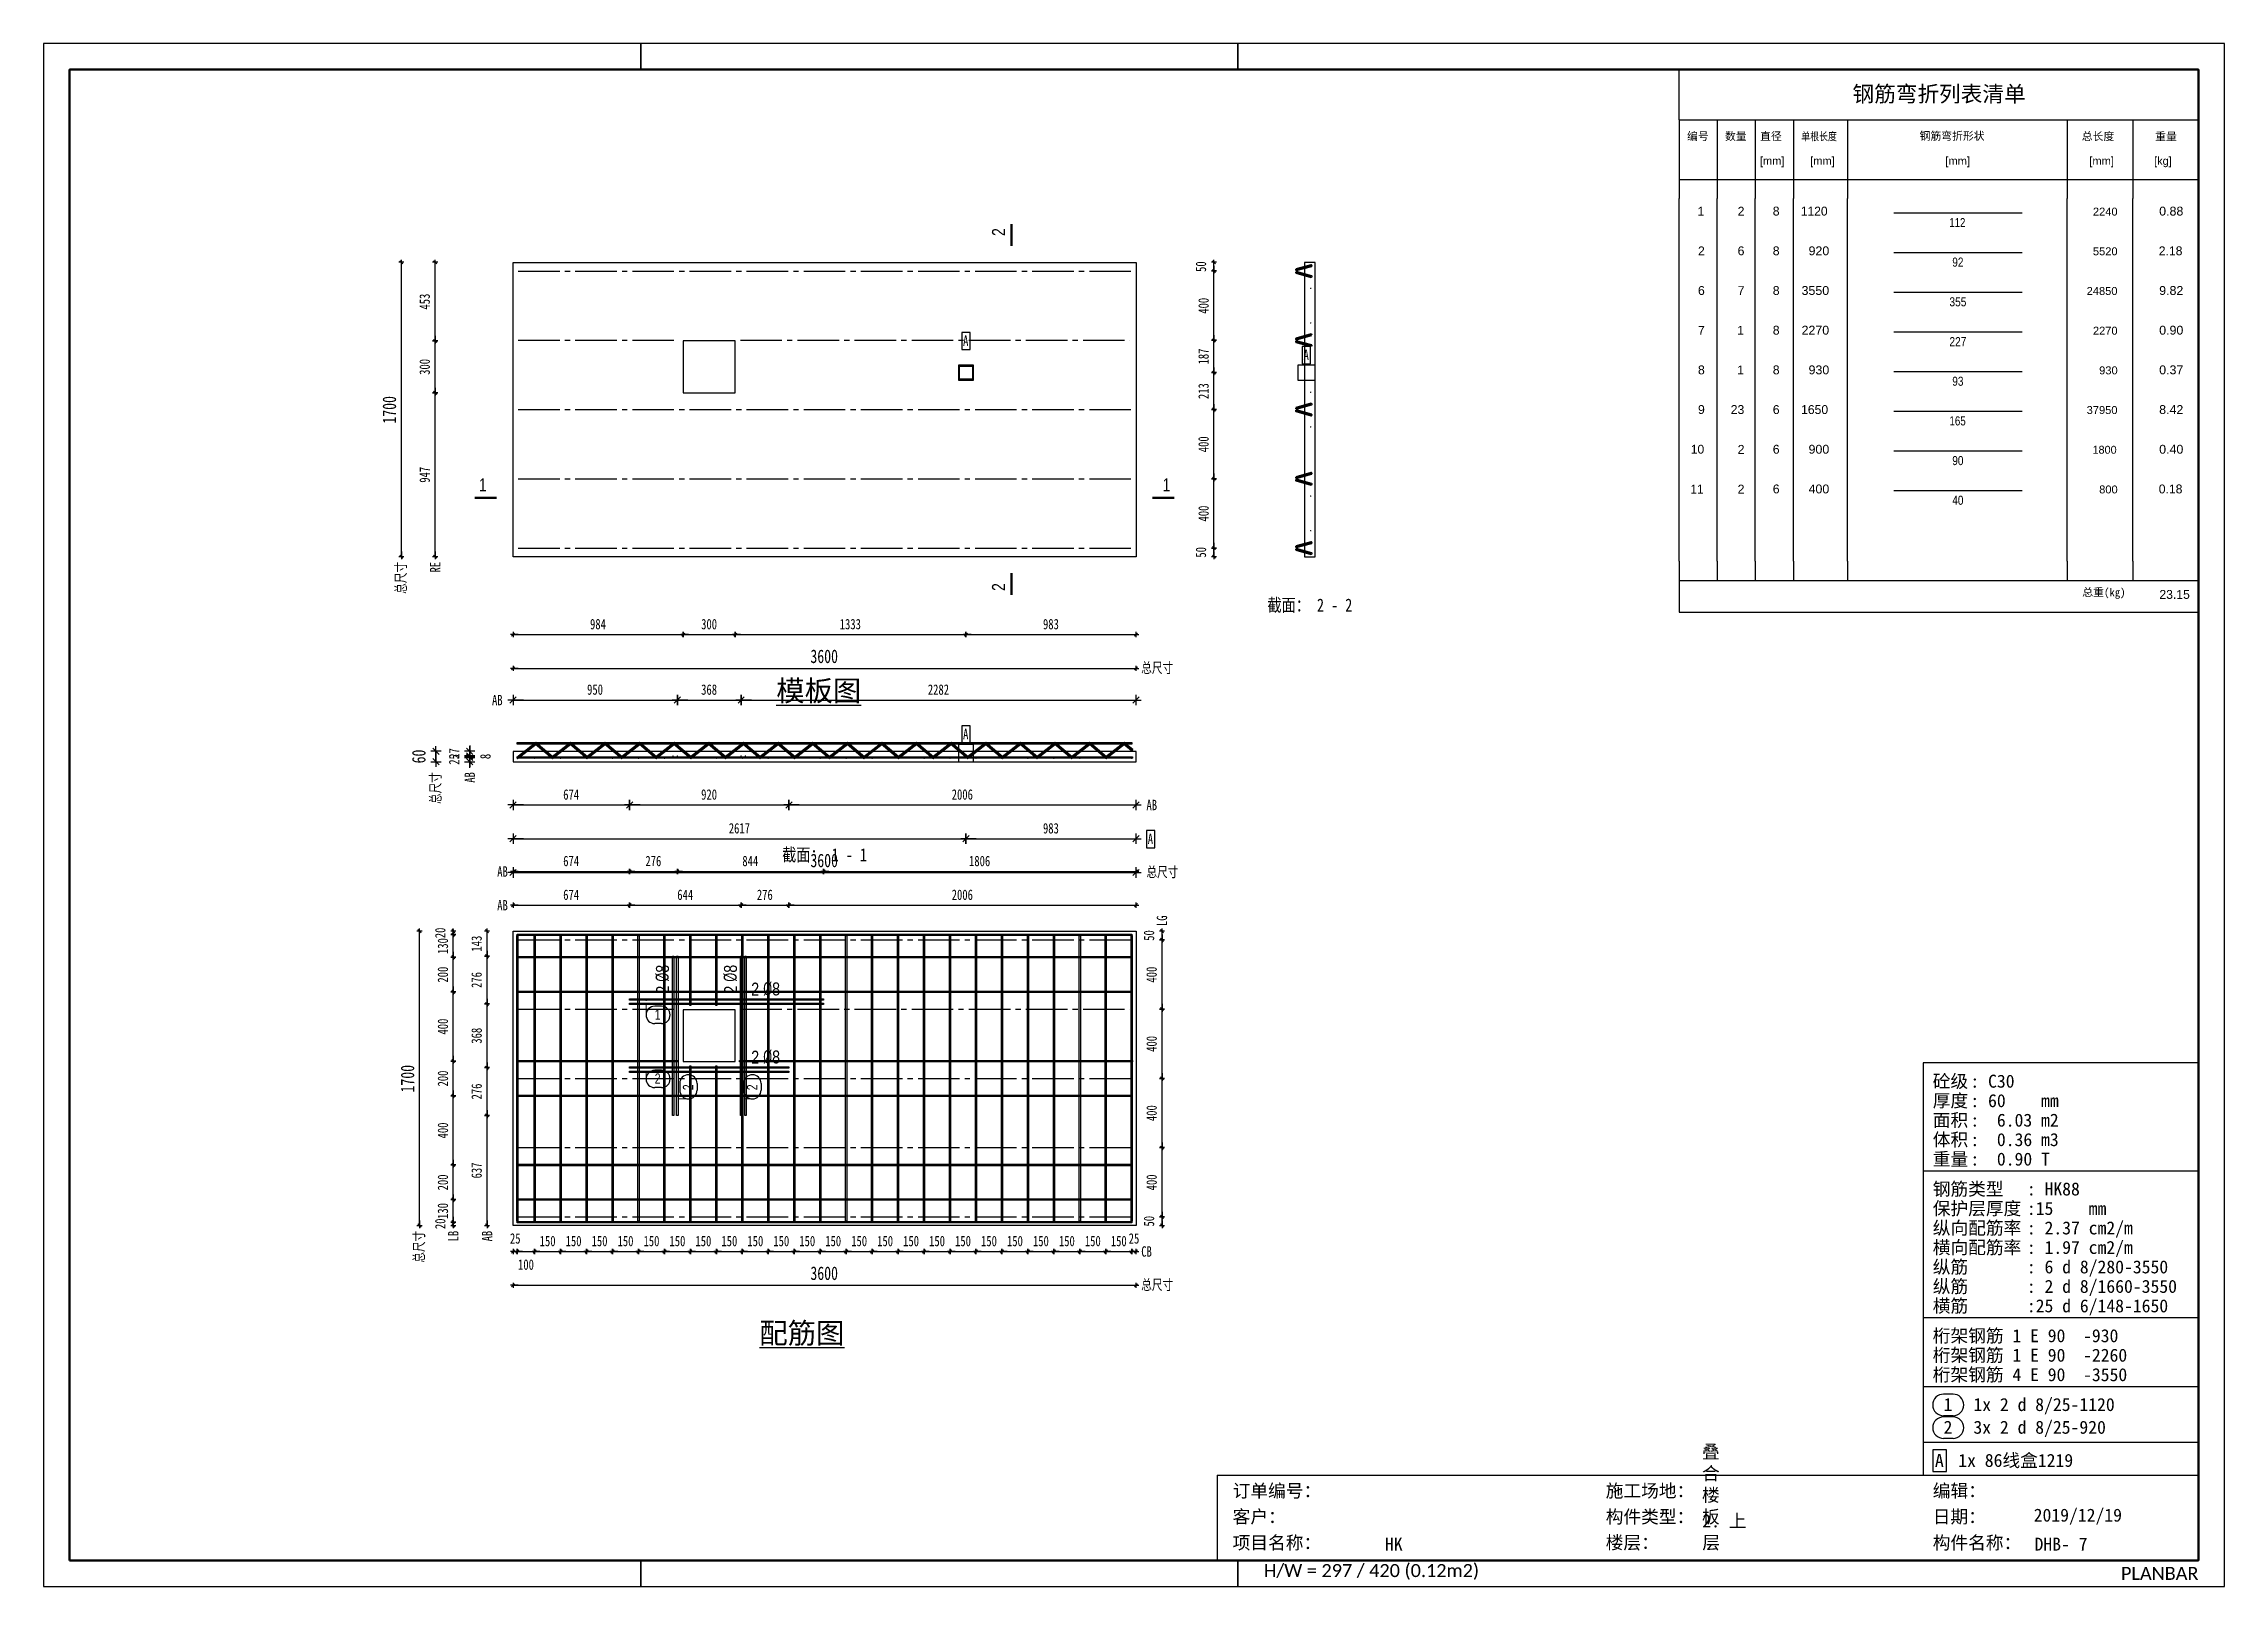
# Model space of a CAD drawing. Header units: millimetres. Extents: x 0 to 12600, y -8910 to 0.
import ezdxf

# ---------------------------------------------------------------- set-up
doc = ezdxf.new("R2010")
doc.units = ezdxf.units.MM
doc.header["$PDMODE"] = 65
doc.linetypes.add('STRICHPUNKT2_S5', pattern=[330, 240, -30, 30, -30])
doc.linetypes.add('VERDECKT2_S2', pattern=[81, 60, -21])
for name, color, linetype, lineweight in [('Dimension line_ general', 7, 'Continuous', 25), ('Slab_ cross bars at bottom', 7, 'Continuous', 25), ('Slab_ girders', 7, 'Continuous', 25), ('Slab_ longit. bars at bottom', 7, 'Continuous', 25), ('Slab_ sec. bars at bottom', 7, 'Continuous', 25), ('Standard', 7, 'Continuous', 25)]:
    doc.layers.add(name, color=color, linetype=linetype, lineweight=lineweight)
doc.styles.add('ARIAL', font='ARIAL.TTF')
doc.styles.add('Calibri', font='calibri.ttf')
doc.styles.add('MS Reference Sans Serif', font='REFSAN.TTF')
doc.styles.add('宋体', font='宋体')
doc.styles.add('黑体', font='黑体')
doc.dimstyles.new('DIMSTYLE_10', dxfattribs={"dimtxt": 60, "dimasz": 60, "dimexe": 0, "dimexo": 0.001, "dimgap": 30, "dimtad": 2, "dimdec": 0, "dimrnd": 1, "dimzin": 12, "dimdsep": 46, "dimtxsty": '宋体', "dimblk1": 'ALL_ML_STRICH', "dimblk2": 'ALL_ML_STRICH', "dimsah": 1, "dimcen": 0, "dimse1": 1, "dimse2": 1, "dimclrd": 7, "dimclre": 7, "dimclrt": 7, "dimadec": 0, "dimazin": 0, "dimtfac": 1, "dimtdec": 0, "dimtix": 1, "dimtmove": 2, "dimatfit": 3, "dimfxl": 0, "dimtzin": 0, "dimlwd": 0, "dimlwe": 25, "dimarcsym": 0})
doc.dimstyles.new('DIMSTYLE_11', dxfattribs={"dimtxt": 78, "dimasz": 60, "dimexe": 0, "dimexo": 0.001, "dimgap": 39, "dimtad": 2, "dimdec": 0, "dimrnd": 1, "dimzin": 12, "dimdsep": 46, "dimtxsty": '宋体', "dimblk1": 'ALL_ML_STRICH', "dimblk2": 'ALL_ML_STRICH', "dimsah": 1, "dimcen": 0, "dimse1": 1, "dimse2": 1, "dimclrd": 7, "dimclre": 7, "dimclrt": 7, "dimadec": 0, "dimazin": 0, "dimtfac": 1, "dimtdec": 0, "dimtix": 1, "dimtmove": 2, "dimatfit": 3, "dimfxl": 0, "dimtzin": 0, "dimlwd": 0, "dimlwe": 25, "dimarcsym": 0})
doc.dimstyles.new('DIMSTYLE_12', dxfattribs={"dimtxt": 60, "dimasz": 60, "dimexe": 0, "dimexo": 0.001, "dimgap": 30, "dimtad": 2, "dimdec": 0, "dimrnd": 1, "dimzin": 12, "dimdsep": 46, "dimtxsty": '宋体', "dimblk1": 'ALL_ML_STRICH', "dimblk2": 'ALL_ML_STRICH', "dimsah": 1, "dimcen": 0, "dimse1": 1, "dimse2": 1, "dimclrd": 7, "dimclre": 7, "dimclrt": 7, "dimadec": 0, "dimazin": 0, "dimtfac": 1, "dimtdec": 0, "dimtix": 1, "dimtmove": 2, "dimatfit": 3, "dimfxl": 0, "dimtvp": 1.2, "dimtzin": 0, "dimlwd": 0, "dimlwe": 25, "dimarcsym": 0})
doc.dimstyles.new('DIMSTYLE_13', dxfattribs={"dimtxt": 60, "dimasz": 60, "dimexe": 0, "dimexo": 0.001, "dimgap": 30, "dimtad": 0, "dimdec": 0, "dimrnd": 1, "dimzin": 12, "dimdsep": 46, "dimtxsty": '宋体', "dimblk1": 'ALL_ML_STRICH', "dimblk2": 'ALL_ML_STRICH', "dimsah": 1, "dimcen": 0, "dimse1": 1, "dimse2": 1, "dimclrd": 7, "dimclre": 7, "dimclrt": 7, "dimadec": 0, "dimazin": 0, "dimtfac": 1, "dimtdec": 0, "dimtix": 1, "dimtmove": 2, "dimatfit": 3, "dimfxl": 0, "dimtvp": 1.2, "dimtzin": 0, "dimlwd": 0, "dimlwe": 25, "dimarcsym": 0})
doc.dimstyles.new('DIMSTYLE_14', dxfattribs={"dimtxt": 60, "dimasz": 60, "dimexe": 0, "dimexo": 0.001, "dimgap": 30, "dimtad": 2, "dimdec": 0, "dimrnd": 1, "dimzin": 12, "dimdsep": 46, "dimtxsty": '宋体', "dimblk1": 'ALL_ML_STRICH', "dimblk2": 'ALL_ML_STRICH', "dimsah": 1, "dimcen": 0, "dimse1": 1, "dimse2": 1, "dimclrd": 7, "dimclre": 7, "dimclrt": 7, "dimadec": 0, "dimazin": 0, "dimtfac": 1, "dimtdec": 0, "dimtix": 1, "dimtmove": 2, "dimatfit": 3, "dimfxl": 0, "dimtvp": 1.2, "dimtzin": 0, "dimlwd": 0, "dimlwe": 25, "dimarcsym": 0})
doc.dimstyles.new('DIMSTYLE_15', dxfattribs={"dimtxt": 78, "dimasz": 60, "dimexe": 0, "dimexo": 0.001, "dimgap": 39, "dimtad": 2, "dimdec": 0, "dimrnd": 1, "dimzin": 12, "dimdsep": 46, "dimtxsty": '宋体', "dimblk1": 'ALL_ML_STRICH', "dimblk2": 'ALL_ML_STRICH', "dimsah": 1, "dimcen": 0, "dimse1": 1, "dimse2": 1, "dimclrd": 7, "dimclre": 7, "dimclrt": 7, "dimadec": 0, "dimazin": 0, "dimtfac": 1, "dimtdec": 0, "dimtix": 1, "dimtmove": 2, "dimatfit": 3, "dimfxl": 0, "dimtvp": 1.2, "dimtzin": 0, "dimlwd": 0, "dimlwe": 25, "dimarcsym": 0})
doc.dimstyles.new('DIMSTYLE_2', dxfattribs={"dimtxt": 60, "dimasz": 30, "dimexe": 0, "dimexo": 0.001, "dimgap": 30, "dimtad": 2, "dimdec": 0, "dimrnd": 1, "dimzin": 12, "dimdsep": 46, "dimtxsty": '宋体', "dimblk1": 'ALL_ML_STRICH', "dimblk2": 'ALL_ML_STRICH', "dimsah": 1, "dimcen": 0, "dimse1": 1, "dimse2": 1, "dimclrd": 7, "dimclre": 7, "dimclrt": 7, "dimadec": 0, "dimazin": 0, "dimtfac": 1, "dimtdec": 0, "dimtix": 1, "dimtmove": 2, "dimatfit": 3, "dimfxl": 0, "dimtzin": 0, "dimlwd": 0, "dimlwe": 25, "dimarcsym": 0})
doc.dimstyles.new('DIMSTYLE_3', dxfattribs={"dimtxt": 60, "dimasz": 30, "dimexe": 0, "dimexo": 0.001, "dimgap": 30, "dimtad": 2, "dimdec": 0, "dimrnd": 1, "dimzin": 12, "dimdsep": 46, "dimtxsty": '宋体', "dimblk1": 'ALL_ML_STRICH', "dimblk2": 'ALL_ML_STRICH', "dimsah": 1, "dimcen": 0, "dimse1": 1, "dimse2": 1, "dimclrd": 7, "dimclre": 7, "dimclrt": 7, "dimadec": 0, "dimazin": 0, "dimtfac": 1, "dimtdec": 0, "dimtix": 1, "dimtmove": 2, "dimatfit": 3, "dimfxl": 0, "dimtzin": 0, "dimlwd": 0, "dimlwe": 25, "dimarcsym": 0})
doc.dimstyles.new('DIMSTYLE_4', dxfattribs={"dimtxt": 78, "dimasz": 30, "dimexe": 0, "dimexo": 0.001, "dimgap": 39, "dimtad": 2, "dimdec": 0, "dimrnd": 1, "dimzin": 12, "dimdsep": 46, "dimtxsty": '宋体', "dimblk1": 'ALL_ML_STRICH', "dimblk2": 'ALL_ML_STRICH', "dimsah": 1, "dimcen": 0, "dimse1": 1, "dimse2": 1, "dimclrd": 7, "dimclre": 7, "dimclrt": 7, "dimadec": 0, "dimazin": 0, "dimtfac": 1, "dimtdec": 0, "dimtix": 1, "dimtmove": 2, "dimatfit": 3, "dimfxl": 0, "dimtzin": 0, "dimlwd": 0, "dimlwe": 25, "dimarcsym": 0})
doc.dimstyles.new('DIMSTYLE_5', dxfattribs={"dimtxt": 78, "dimasz": 30, "dimexe": 0, "dimexo": 0.001, "dimgap": 39, "dimtad": 2, "dimdec": 0, "dimrnd": 1, "dimzin": 12, "dimdsep": 46, "dimtxsty": '宋体', "dimblk1": 'ALL_ML_STRICH', "dimblk2": 'ALL_ML_STRICH', "dimsah": 1, "dimcen": 0, "dimse1": 1, "dimse2": 1, "dimclrd": 7, "dimclre": 7, "dimclrt": 7, "dimadec": 0, "dimazin": 0, "dimtfac": 1, "dimtdec": 0, "dimtix": 1, "dimtmove": 2, "dimatfit": 3, "dimfxl": 0, "dimtzin": 0, "dimlwd": 0, "dimlwe": 25, "dimarcsym": 0})
doc.dimstyles.new('DIMSTYLE_6', dxfattribs={"dimtxt": 60, "dimasz": 30, "dimexe": 0, "dimexo": 0.001, "dimgap": 30, "dimtad": 2, "dimdec": 0, "dimrnd": 1, "dimzin": 12, "dimdsep": 46, "dimtxsty": '宋体', "dimblk1": 'ALL_ML_STRICH', "dimblk2": 'ALL_ML_STRICH', "dimsah": 1, "dimcen": 0, "dimse1": 1, "dimse2": 1, "dimclrd": 7, "dimclre": 7, "dimclrt": 7, "dimadec": 0, "dimazin": 0, "dimtfac": 1, "dimtdec": 0, "dimtix": 1, "dimtmove": 2, "dimatfit": 3, "dimfxl": 0, "dimtvp": 1.2, "dimtzin": 0, "dimlwd": 0, "dimlwe": 25, "dimarcsym": 0})
doc.dimstyles.new('DIMSTYLE_7', dxfattribs={"dimtxt": 60, "dimasz": 30, "dimexe": 0, "dimexo": 0.001, "dimgap": 30, "dimtad": 2, "dimdec": 0, "dimrnd": 1, "dimzin": 12, "dimdsep": 46, "dimtxsty": '宋体', "dimblk1": 'ALL_ML_STRICH', "dimblk2": 'ALL_ML_STRICH', "dimsah": 1, "dimcen": 0, "dimse1": 1, "dimse2": 1, "dimclrd": 7, "dimclre": 7, "dimclrt": 7, "dimadec": 0, "dimazin": 0, "dimtfac": 1, "dimtdec": 0, "dimtix": 1, "dimtmove": 2, "dimatfit": 3, "dimfxl": 0, "dimtvp": 1.2, "dimtzin": 0, "dimlwd": 0, "dimlwe": 25, "dimarcsym": 0})
doc.dimstyles.new('DIMSTYLE_8', dxfattribs={"dimtxt": 60, "dimasz": 30, "dimexe": 0, "dimexo": 0.001, "dimgap": 30, "dimtad": 0, "dimdec": 0, "dimrnd": 1, "dimzin": 12, "dimdsep": 46, "dimtxsty": '宋体', "dimblk1": 'ALL_ML_STRICH', "dimblk2": 'ALL_ML_STRICH', "dimsah": 1, "dimcen": 0, "dimse1": 1, "dimse2": 1, "dimclrd": 7, "dimclre": 7, "dimclrt": 7, "dimadec": 0, "dimazin": 0, "dimtfac": 1, "dimtdec": 0, "dimtix": 1, "dimtmove": 2, "dimatfit": 3, "dimfxl": 0, "dimtvp": 1.2, "dimtzin": 0, "dimlwd": 0, "dimlwe": 25, "dimarcsym": 0})
doc.dimstyles.new('DIMSTYLE_9', dxfattribs={"dimtxt": 60, "dimasz": 60, "dimexe": 0, "dimexo": 0.001, "dimgap": 30, "dimtad": 2, "dimdec": 0, "dimrnd": 1, "dimzin": 12, "dimdsep": 46, "dimtxsty": '宋体', "dimblk1": 'ALL_ML_STRICH', "dimblk2": 'ALL_ML_STRICH', "dimsah": 1, "dimcen": 0, "dimse1": 1, "dimse2": 1, "dimclrd": 7, "dimclre": 7, "dimclrt": 7, "dimadec": 0, "dimazin": 0, "dimtfac": 1, "dimtdec": 0, "dimtix": 1, "dimtmove": 2, "dimatfit": 3, "dimfxl": 0, "dimtzin": 0, "dimlwd": 0, "dimlwe": 25, "dimarcsym": 0})

msp = doc.modelspace()

# ---------------------------------------------------------------- texts
at = {"layer": 'Dimension line_ general', "color": 7, "linetype": 'Continuous', "lineweight": 25, "char_height": 60, "rotation": 90, "style": '宋体'}
for s, insert, width, attachment_point in [('\\W0.75;总尺寸', (2067, -2993.3), 220.5, 6), ('\\W0.75;RE', (2262, -2993.3), 88.5, 6), ('\\W0.75;总尺寸', (2267, -4207.3), 220.5, 6), ('\\W0.75;AB', (2462, -4207.3), 88.5, 6), ('\\W0.75;LG', (6462, -5096.3), 88.5, 4), ('\\W0.75;总尺寸', (2172, -6856.3), 220.5, 6), ('\\W0.75;LB', (2367, -6856.3), 88.5, 6), ('\\W0.75;AB', (2562, -6856.3), 88.5, 6)]:
    msp.add_mtext(s, dxfattribs=dict(at, insert=insert, width=width, attachment_point=attachment_point))
at = {"layer": 'Dimension line_ general', "color": 7, "linetype": 'Continuous', "lineweight": 25, "char_height": 60, "style": '宋体'}
for s, insert, width, attachment_point in [('\\W0.75;总尺寸', (6342, -3608.3), 220.5, 4), ('\\W0.75;AB', (2652, -3791.3), 88.5, 6), ('\\W0.75;AB', (6372, -4397.3), 88.5, 4), ('\\W0.75;A', (6379.5, -4622.3), 56.184, 7), ('\\W0.75;AB', (2682, -4781.3), 88.5, 6), ('\\W0.75;总尺寸', (6372, -4787.3), 220.5, 4), ('\\W0.75;AB', (2682, -4976.3), 88.5, 6), ('\\W0.75;CB', (6342, -6976.3), 88.5, 4), ('\\W0.75;总尺寸', (6342, -7171.3), 220.5, 4)]:
    msp.add_mtext(s, dxfattribs=dict(at, insert=insert, width=width, attachment_point=attachment_point))
at = {"layer": 'Slab_ sec. bars at bottom', "color": 7, "linetype": 'Continuous', "lineweight": 25, "attachment_point": 7, "rotation": 90}
for s, insert, char_height, width, style in [('\\W0.62;%%c', (3614.1, -5417.2), 75, 74.48, 'ARIAL'), ('\\W0.79;8 ', (3614.1, -5366), 75, 99.513, 'ARIAL'), ('\\W0.62;%%c', (4007.1, -5417.2), 75, 74.48, 'ARIAL'), ('\\W0.79;8 ', (4007.1, -5366), 75, 99.513, 'ARIAL'), ('\\W0.79;2 ', (3614.1, -5487.1), 75, 99.513, 'ARIAL'), ('\\W0.79;2 ', (4007.1, -5487.1), 75, 99.513, 'ARIAL'), ('\\W0.75;\\~', (3753.6, -5955.1), 60, 44.247, 'MS Reference Sans Serif'), ('\\W0.75;\\~', (4123.6, -5955.1), 60, 44.247, 'MS Reference Sans Serif'), ('\\W0.75;2', (3753.6, -6044.4), 60, 61.843, 'MS Reference Sans Serif'), ('\\W0.75;2', (4123.6, -6044.4), 60, 61.843, 'MS Reference Sans Serif')]:
    msp.add_mtext(s, dxfattribs=dict(at, insert=insert, char_height=char_height, width=width, style=style))
at = {"layer": 'Slab_ sec. bars at bottom', "color": 7, "linetype": 'Continuous', "lineweight": 25, "attachment_point": 7}
for s, insert, char_height, width, style in [('\\W0.62;%%c', (4158, -5498.1), 75, 74.48, 'ARIAL'), ('\\W0.79;2 ', (4088.1, -5498.1), 75, 99.512, 'ARIAL'), ('\\W0.79;8 ', (4209.2, -5498.1), 75, 99.513, 'ARIAL'), ('\\W0.75;1', (3530.8, -5637.6), 60, 61.843, 'MS Reference Sans Serif'), ('\\W0.75;\\~', (3620.1, -5637.6), 60, 44.247, 'MS Reference Sans Serif'), ('\\W0.79;2 ', (4088.1, -5891.1), 75, 99.512, 'ARIAL'), ('\\W0.62;%%c', (4158, -5891.1), 75, 74.48, 'ARIAL'), ('\\W0.79;8 ', (4209.2, -5891.1), 75, 99.513, 'ARIAL'), ('\\W0.75;2', (3530.8, -6007.6), 60, 61.843, 'MS Reference Sans Serif'), ('\\W0.75;\\~', (3620.1, -6007.6), 60, 44.247, 'MS Reference Sans Serif')]:
    msp.add_mtext(s, dxfattribs=dict(at, insert=insert, char_height=char_height, width=width, style=style))
at = {"layer": 'Standard', "color": 7, "linetype": 'Continuous', "lineweight": 25}
for s, insert, char_height, width, attachment_point, style in [('钢筋弯折列表清单', (10451.5, -346.6), 91.69, 1143.943, 7, '宋体'), ('钢筋弯折形状', (10839.1, -561.5), 45.84, 434.709, 7, '宋体'), ('编号', (9495.3, -563), 45.84, 160.184, 7, '宋体'), ('数量', (9714.6, -563), 45.84, 160.184, 7, '宋体'), ('直径', (9917.5, -563), 45.84, 160.184, 7, '宋体'), ('\\W0.80;单根长度', (10155.6, -563.9), 45.844, 237.957, 7, '宋体'), ('总长度', (11776.1, -563.2), 45.84, 228.815, 7, '宋体'), ('重量', (12199.9, -563), 45.84, 160.184, 7, '宋体'), ('\\W1.00;[mm]', (9916, -713.8), 45.844, 165.106, 7, 'ARIAL'), ('\\W1.00;[mm]', (10206.7, -713.8), 45.844, 165.106, 7, 'ARIAL'), ('\\W1.00;[mm]', (10987.9, -713.8), 45.844, 165.106, 7, 'ARIAL'), ('\\W1.00;[mm]', (11819.7, -713.8), 45.844, 165.106, 7, 'ARIAL'), ('\\W0.99;[kg]', (12193.9, -713.8), 45.844, 126.003, 7, 'ARIAL'), ('\\W0.95;   1', (9499.2, -993.7), 51.345, 124.154, 7, 'ARIAL'), ('\\W0.99;   2', (9728.4, -993.7), 51.345, 125.12, 7, 'ARIAL'), ('\\W0.99;    8', (9911.7, -993.7), 51.345, 145.07, 7, 'ARIAL'), ('\\W0.97;       1120', (10017.5, -993.7), 51.345, 323.908, 7, 'ARIAL'), ('\\W0.75;112', (11011.4, -1059.7), 52.5, 117.457, 7, 'ARIAL'), ('\\W1.00;       2240', (11715.9, -993.7), 45.844, 289.792, 7, 'ARIAL'), ('\\W1.00;      0.88', (12103.7, -993.7), 51.345, 284.677, 7, 'ARIAL'), ('\\W0.99;   2', (9499.2, -1223), 51.345, 125.12, 7, 'ARIAL'), ('\\W0.99;   6', (9728.4, -1223), 51.345, 125.12, 7, 'ARIAL'), ('\\W0.99;    8', (9911.7, -1223), 51.345, 145.07, 7, 'ARIAL'), ('\\W1.00;        920', (10038, -1223), 51.345, 304.601, 7, 'ARIAL'), ('\\W0.79;92', (11027.9, -1288.9), 52.5, 86.058, 7, 'ARIAL'), ('\\W1.00;       5520', (11715.9, -1223), 45.844, 289.792, 7, 'ARIAL'), ('\\W0.98;      2.18', (12103.7, -1223), 51.345, 284.293, 7, 'ARIAL'), ('\\W0.99;   6', (9499.2, -1452.2), 51.345, 125.12, 7, 'ARIAL'), ('\\W0.99;   7', (9728.4, -1452.2), 51.345, 125.12, 7, 'ARIAL'), ('\\W0.99;    8', (9911.7, -1452.2), 51.345, 145.07, 7, 'ARIAL'), ('\\W1.00;       3550', (10017.5, -1452.2), 51.345, 324.567, 7, 'ARIAL'), ('\\W0.80;355', (11011.4, -1518.1), 52.5, 118.745, 7, 'ARIAL'), ('\\W1.00;      24850', (11697.6, -1452.2), 45.844, 307.618, 7, 'ARIAL'), ('\\W1.00;      9.82', (12103.7, -1452.2), 51.345, 284.677, 7, 'ARIAL'), ('\\W0.99;   7', (9499.2, -1681.4), 51.345, 125.12, 7, 'ARIAL'), ('\\W0.95;   1', (9728.4, -1681.4), 51.345, 124.154, 7, 'ARIAL'), ('\\W0.99;    8', (9911.7, -1681.4), 51.345, 145.07, 7, 'ARIAL'), ('\\W1.00;       2270', (10017.5, -1681.4), 51.345, 324.567, 7, 'ARIAL'), ('\\W1.00;       2270', (11715.9, -1681.4), 45.844, 289.792, 7, 'ARIAL'), ('\\W1.00;      0.90', (12103.7, -1681.4), 51.345, 284.677, 7, 'ARIAL'), ('\\W0.75;A', (5312.4, -1745.4), 60, 56.184, 7, '宋体'), ('\\W0.80;227', (11011.4, -1747.3), 52.5, 118.745, 7, 'ARIAL'), ('\\W0.75;A', (7279.5, -1827.4), 60, 56.184, 7, '宋体'), ('\\W0.99;   8', (9499.2, -1910.6), 51.345, 125.12, 7, 'ARIAL'), ('\\W0.95;   1', (9728.4, -1910.6), 51.345, 124.154, 7, 'ARIAL'), ('\\W0.99;    8', (9911.7, -1910.6), 51.345, 145.07, 7, 'ARIAL'), ('\\W1.00;        930', (10038, -1910.6), 51.345, 304.601, 7, 'ARIAL'), ('\\W1.00;        930', (11734.3, -1910.6), 45.844, 271.965, 7, 'ARIAL'), ('\\W1.00;      0.37', (12103.7, -1910.6), 51.345, 284.677, 7, 'ARIAL'), ('\\W0.79;93', (11027.9, -1976.6), 52.5, 86.058, 7, 'ARIAL'), ('\\W0.99;   9', (9499.2, -2139.8), 51.345, 125.12, 7, 'ARIAL'), ('\\W0.99;   23', (9688.2, -2139.8), 51.345, 165.058, 7, 'ARIAL'), ('\\W0.99;    6', (9911.7, -2139.8), 51.345, 145.07, 7, 'ARIAL'), ('\\W0.98;       1650', (10017.5, -2139.8), 51.345, 324.233, 7, 'ARIAL'), ('\\W1.00;      37950', (11697.6, -2139.8), 45.844, 307.618, 7, 'ARIAL'), ('\\W1.00;      8.42', (12103.7, -2139.8), 51.345, 284.677, 7, 'ARIAL'), ('\\W0.77;165', (11011.4, -2205.8), 52.5, 118.081, 7, 'ARIAL'), ('\\W0.97;   10', (9459, -2369.1), 51.345, 164.358, 7, 'ARIAL'), ('\\W0.99;   2', (9728.4, -2369.1), 51.345, 125.12, 7, 'ARIAL'), ('\\W0.99;    6', (9911.7, -2369.1), 51.345, 145.07, 7, 'ARIAL'), ('\\W1.00;        900', (10038, -2369.1), 51.345, 304.601, 7, 'ARIAL'), ('\\W0.79;90', (11027.9, -2435), 52.5, 86.058, 7, 'ARIAL'), ('\\W0.98;       1800', (11715.9, -2369.1), 45.844, 289.494, 7, 'ARIAL'), ('\\W1.00;      0.40', (12103.7, -2369.1), 51.345, 284.677, 7, 'ARIAL'), ('\\W0.94;   11', (9459, -2598.3), 51.345, 163.695, 7, 'ARIAL'), ('\\W0.99;   2', (9728.4, -2598.3), 51.345, 125.12, 7, 'ARIAL'), ('\\W0.99;    6', (9911.7, -2598.3), 51.345, 145.07, 7, 'ARIAL'), ('\\W1.00;        400', (10038, -2598.3), 51.345, 304.601, 7, 'ARIAL'), ('\\W0.79;40', (11027.9, -2664.2), 52.5, 86.058, 7, 'ARIAL'), ('\\W1.00;        800', (11734.3, -2598.3), 45.844, 271.965, 7, 'ARIAL'), ('\\W0.98;      0.18', (12103.7, -2598.3), 51.345, 284.293, 7, 'ARIAL'), ('总重(kg)', (11779.3, -3206.8), 45.84, 294.865, 7, '宋体'), ('\\A1;{\\f黑体|i0|b0;\\H75.000000;\\W0.800000;\\C7;截面： 2 - 2}\\P', (7316, -3288.3), 75, 555, 8, '黑体'), ('\\W0.98;   23.15', (12165.9, -3207.4), 51.345, 264.38, 7, 'ARIAL'), ('\\A1;{\\L\\f黑体|i0|b1;\\H120.000000;\\W1.000000;\\C7;模板图\\l}\\P', (4233, -3677.3), 120, 588, 1, '黑体'), ('\\W0.75;A', (5312.4, -4017.3), 60, 56.184, 7, '宋体'), ('\\A1;{\\f黑体|i0|b0;\\H75.000000;\\W0.800000;\\C7;截面： 1 - 1}\\P', (4512, -4730.3), 75, 555, 8, '黑体'), ('\\A1;{\\f黑体|i0|b0;\\H75.000000;\\W1.000000;\\C7;砼级}\\P', (10915, -5954.8), 75, 255, 1, '黑体'), ('\\A1;{\\f黑体|i0|b0;\\H75.000000;\\W1.000000;\\C7;: C30}\\P', (11132.5, -5954.8), 75, 312.5, 1, '黑体'), ('\\A1;{\\f黑体|i0|b0;\\H75.000000;\\W1.000000;\\C7;厚度}\\P', (10915, -6067.3), 75, 255, 1, '黑体'), ('\\A1;{\\f黑体|i0|b0;\\H75.000000;\\W1.000000;\\C7;面积}\\P', (10915, -6179.8), 75, 255, 1, '黑体'), ('\\A1;{\\f黑体|i0|b0;\\H75.000000;\\W1.000000;\\C7;: 60    mm}\\P', (11132.5, -6067.3), 75, 587.5, 1, '黑体'), ('\\A1;{\\f黑体|i0|b0;\\H75.000000;\\W1.000000;\\C7;体积}\\P', (10915, -6292.3), 75, 255, 1, '黑体'), ('\\A1;{\\f黑体|i0|b0;\\H75.000000;\\W1.000000;\\C7;:  6.03 m2}\\P', (11132.5, -6179.8), 75, 587.5, 1, '黑体'), ('\\A1;{\\f黑体|i0|b0;\\H75.000000;\\W1.000000;\\C7;:  0.36 m3}\\P', (11132.5, -6292.3), 75, 587.5, 1, '黑体'), ('\\A1;{\\f黑体|i0|b0;\\H75.000000;\\W1.000000;\\C7;重量}\\P', (10915, -6404.8), 75, 255, 1, '黑体'), ('\\A1;{\\f黑体|i0|b0;\\H75.000000;\\W1.000000;\\C7;:  0.90 T}\\P', (11132.5, -6404.8), 75, 532.5, 1, '黑体'), ('\\A1;{\\f黑体|i0|b0;\\H75.000000;\\W1.000000;\\C7;钢筋类型}\\P', (10915, -6577.3), 75, 472.5, 1, '黑体'), ('\\A1;{\\f黑体|i0|b0;\\H75.000000;\\W1.000000;\\C7;: HK88}\\P', (11458.8, -6577.3), 75, 367.5, 1, '黑体'), ('\\A1;{\\f黑体|i0|b0;\\H75.000000;\\W1.000000;\\C7;保护层厚度}\\P', (10915, -6689.8), 75, 581.25, 1, '黑体'), ('\\A1;{\\f黑体|i0|b0;\\H75.000000;\\W1.000000;\\C7;纵向配筋率}\\P', (10915, -6802.3), 75, 581.25, 1, '黑体'), ('\\A1;{\\f黑体|i0|b0;\\H75.000000;\\W1.000000;\\C7;:15    mm}\\P', (11458.8, -6689.8), 75, 532.5, 1, '黑体'), ('\\A1;{\\f黑体|i0|b0;\\H75.000000;\\W1.000000;\\C7;: 2.37 cm2/m}\\P', (11458.8, -6802.3), 75, 697.5, 1, '黑体'), ('\\A1;{\\f黑体|i0|b0;\\H75.000000;\\W1.000000;\\C7;横向配筋率}\\P', (10915, -6914.8), 75, 581.25, 1, '黑体'), ('\\A1;{\\f黑体|i0|b0;\\H75.000000;\\W1.000000;\\C7;: 1.97 cm2/m}\\P', (11458.8, -6914.8), 75, 697.5, 1, '黑体'), ('\\A1;{\\f黑体|i0|b0;\\H75.000000;\\W1.000000;\\C7;纵筋}\\P', (10915, -7027.3), 75, 255, 1, '黑体'), ('\\A1;{\\f黑体|i0|b0;\\H75.000000;\\W1.000000;\\C7;: 6 d 8/280-3550}\\P', (11458.8, -7027.3), 75, 917.5, 1, '黑体'), ('\\A1;{\\f黑体|i0|b0;\\H75.000000;\\W1.000000;\\C7;纵筋}\\P', (10915, -7139.8), 75, 255, 1, '黑体'), ('\\A1;{\\f黑体|i0|b0;\\H75.000000;\\W1.000000;\\C7;: 2 d 8/1660-3550}\\P', (11458.8, -7139.8), 75, 972.5, 1, '黑体'), ('\\A1;{\\f黑体|i0|b0;\\H75.000000;\\W1.000000;\\C7;横筋}\\P', (10915, -7252.3), 75, 255, 1, '黑体'), ('\\A1;{\\f黑体|i0|b0;\\H75.000000;\\W1.000000;\\C7;:25 d 6/148-1650}\\P', (11458.8, -7252.3), 75, 917.5, 1, '黑体'), ('\\A1;{\\L\\f黑体|i0|b1;\\H120.000000;\\W1.000000;\\C7;配筋图\\l}\\P', (4135.5, -7387.3), 120, 588, 1, '黑体'), ('\\A1;{\\f黑体|i0|b0;\\H75.000000;\\W1.000000;\\C7;桁架钢筋 1 E 90  -930}\\P', (10915, -7424.8), 75, 1187.5, 1, '黑体'), ('\\A1;{\\f黑体|i0|b0;\\H75.000000;\\W1.000000;\\C7;桁架钢筋 1 E 90  -2260}\\P', (10915, -7537.3), 75, 1242.5, 1, '黑体'), ('\\A1;{\\f黑体|i0|b0;\\H75.000000;\\W1.000000;\\C7;桁架钢筋 4 E 90  -3550}\\P', (10915, -7649.8), 75, 1242.5, 1, '黑体'), ('\\~', (11094.5, -7897.3), 75, 93.64, 7, '黑体'), ('1', (10977.5, -7897.3), 75, 93.64, 7, '黑体'), ('\\~', (11094.5, -8028.5), 75, 93.64, 7, '黑体'), ('\\A1;{\\f黑体|i0|b0;\\H75.000000;\\W1.000000;\\C7;1x 2 d 8/25-1120}\\P', (11150, -7822.3), 75, 917.5, 1, '黑体'), ('2', (10977.5, -8028.5), 75, 93.64, 7, '黑体'), ('\\A1;{\\f黑体|i0|b0;\\H75.000000;\\W1.000000;\\C7;3x 2 d 8/25-920}\\P', (11150, -7953.5), 75, 862.5, 1, '黑体'), ('叠合楼板', (9581.5, -8553.5), 75, 37.5, 7, '宋体'), ('A', (10927.5, -8219.8), 75, 93.64, 7, '黑体'), ('\\~', (11007, -8219.8), 75, 93.64, 7, '黑体'), ('\\A1;{\\f黑体|i0|b0;\\H75.000000;\\W1.000000;\\C7;1x 86线盒1219}\\P', (11062.5, -8144.8), 75, 750, 1, '黑体'), ('订单编号：', (6870, -8403.5), 75, 587.5, 7, '宋体'), ('施工场地：', (9025.5, -8403.5), 75, 587.5, 7, '宋体'), ('编辑：', (10914.9, -8403.5), 75, 367.5, 7, '宋体'), ('客户：', (6870, -8553.5), 75, 367.5, 7, '宋体'), ('构件类型：', (9025.5, -8553.5), 75, 587.5, 7, '宋体'), ('2.\\~上层', (9583.7, -8703.5), 75, 37.5, 7, '宋体'), ('日期：', (10914.9, -8553.5), 75, 367.5, 7, '宋体'), ('2019/12/19', (11498.2, -8554.3), 75, 37.5, 7, '宋体'), ('项目名称：', (6870, -8703.5), 75, 587.5, 7, '宋体'), ('HK', (7750, -8703.5), 75, 37.5, 7, '宋体'), ('楼层：', (9025.5, -8703.5), 75, 367.5, 7, '宋体'), ('构件名称：', (10914.9, -8703.5), 75, 587.5, 7, '宋体'), ('DHB-\\~7', (11503.1, -8703.5), 75, 37.5, 7, '宋体')]:
    msp.add_mtext(s, dxfattribs=dict(at, insert=insert, char_height=char_height, width=width, attachment_point=attachment_point, style=style))
at = {"layer": 'Standard', "color": 7, "linetype": 'Continuous', "lineweight": 50, "char_height": 75, "width": 82, "attachment_point": 5, "rotation": 90, "style": 'MS Reference Sans Serif'}
for insert in [(5517, -1088.3), (5517, -3138.3)]:
    msp.add_mtext('\\W0.80;2', dxfattribs=dict(at, insert=insert))
at = {"layer": 'Standard', "color": 7, "linetype": 'Continuous', "lineweight": 50, "char_height": 75, "width": 82, "attachment_point": 5, "style": 'MS Reference Sans Serif'}
for insert in [(2537, -2548.3), (6487, -2548.3)]:
    msp.add_mtext('\\W0.80;1', dxfattribs=dict(at, insert=insert))
at = {"layer": 'Standard', "color": 6, "linetype": 'Continuous', "lineweight": 35, "char_height": 75, "style": 'Calibri'}
for s, insert, width, attachment_point in [('\\A1;{\\fCalibri|i0|b0;\\H75.000000;\\W1.000000;\\C6;H/W = 297 / 420 (0.12m2)}\\P', (7050, -8872.5), 1296.313, 7), ('\\A1;{\\fCalibri|i0|b0;\\H75.000000;\\W1.000000;\\C6;PLANBAR}\\P', (12450, -8872.5), 492.283, 9)]:
    msp.add_mtext(s, dxfattribs=dict(at, insert=insert, width=width, attachment_point=attachment_point))

# ---------------------------------------------------------------- blocks, each defined once
blk = doc.blocks.new('ALL_ML_STRICH')
at = {"color": 0, "linetype": 'ByBlock', "lineweight": -2}
for p, q in [((-1, 0), (0.5, 0)), ((-0.3, -0.3), (0.3, 0.3)), ((0, -0.5), (0, 0.5))]:
    blk.add_line(p, q, dxfattribs=at)
blk = doc.blocks.new('*D3')
at = {"layer": 'DEFPOINTS', "color": 7, "linetype": 'Continuous', "lineweight": 25}
for p in [(2712, -3413), (2712, -3413), (3696, -3413)]:
    blk.add_point(p, dxfattribs=at)
at = {"layer": 'Dimension line_ general', "color": 7, "linetype": 'Continuous', "lineweight": -2}
blk.add_line((2712, -3413), (3696, -3413), dxfattribs=at)
at = {"layer": 'Dimension line_ general', "color": 7, "linetype": 'Continuous', "lineweight": 25, "xscale": 30, "yscale": 30, "zscale": 30, "rotation": 180}
blk.add_blockref('ALL_ML_STRICH', (2712, -3413), dxfattribs=at)
at = {"layer": 'Dimension line_ general', "color": 7, "linetype": 'Continuous', "lineweight": 25, "xscale": 30, "yscale": 30, "zscale": 30}
blk.add_blockref('ALL_ML_STRICH', (3696, -3413), dxfattribs=at)
at = {"layer": 'Dimension line_ general', "color": 7, "linetype": 'Continuous', "lineweight": 25, "insert": (3203, -3353), "char_height": 60, "width": 135.03, "attachment_point": 5, "style": '宋体'}
blk.add_mtext('\\W0.75;\\A1;{984}', dxfattribs=at)
blk = doc.blocks.new('*D4')
at = {"layer": 'DEFPOINTS', "color": 7, "linetype": 'Continuous', "lineweight": 25}
for p in [(3696, -3413), (3696, -3413), (3996, -3413)]:
    blk.add_point(p, dxfattribs=at)
at = {"layer": 'Dimension line_ general', "color": 7, "linetype": 'Continuous', "lineweight": -2}
blk.add_line((3696, -3413), (3996, -3413), dxfattribs=at)
at = {"layer": 'Dimension line_ general', "color": 7, "linetype": 'Continuous', "lineweight": 25, "xscale": 30, "yscale": 30, "zscale": 30, "rotation": 180}
blk.add_blockref('ALL_ML_STRICH', (3696, -3413), dxfattribs=at)
at = {"layer": 'Dimension line_ general', "color": 7, "linetype": 'Continuous', "lineweight": 25, "xscale": 30, "yscale": 30, "zscale": 30}
blk.add_blockref('ALL_ML_STRICH', (3996, -3413), dxfattribs=at)
at = {"layer": 'Dimension line_ general', "color": 7, "linetype": 'Continuous', "lineweight": 25, "insert": (3845, -3353), "char_height": 60, "width": 135.03, "attachment_point": 5, "style": '宋体'}
blk.add_mtext('\\W0.75;\\A1;{300}', dxfattribs=at)
blk = doc.blocks.new('*D5')
at = {"layer": 'DEFPOINTS', "color": 7, "linetype": 'Continuous', "lineweight": 25}
for p in [(3996, -3413), (3996, -3413), (5329, -3413)]:
    blk.add_point(p, dxfattribs=at)
at = {"layer": 'Dimension line_ general', "color": 7, "linetype": 'Continuous', "lineweight": -2}
blk.add_line((3996, -3413), (5329, -3413), dxfattribs=at)
at = {"layer": 'Dimension line_ general', "color": 7, "linetype": 'Continuous', "lineweight": 25, "xscale": 30, "yscale": 30, "zscale": 30, "rotation": 180}
blk.add_blockref('ALL_ML_STRICH', (3996, -3413), dxfattribs=at)
at = {"layer": 'Dimension line_ general', "color": 7, "linetype": 'Continuous', "lineweight": 25, "xscale": 30, "yscale": 30, "zscale": 30}
blk.add_blockref('ALL_ML_STRICH', (5329, -3413), dxfattribs=at)
at = {"layer": 'Dimension line_ general', "color": 7, "linetype": 'Continuous', "lineweight": 25, "insert": (4661, -3353), "char_height": 60, "width": 180.05, "attachment_point": 5, "style": '宋体'}
blk.add_mtext('\\W0.75;\\A1;{1333}', dxfattribs=at)
blk = doc.blocks.new('*D6')
at = {"layer": 'DEFPOINTS', "color": 7, "linetype": 'Continuous', "lineweight": 25}
for p in [(5329, -3413), (5329, -3413), (6312, -3413)]:
    blk.add_point(p, dxfattribs=at)
at = {"layer": 'Dimension line_ general', "color": 7, "linetype": 'Continuous', "lineweight": -2}
blk.add_line((5329, -3413), (6312, -3413), dxfattribs=at)
at = {"layer": 'Dimension line_ general', "color": 7, "linetype": 'Continuous', "lineweight": 25, "xscale": 30, "yscale": 30, "zscale": 30, "rotation": 180}
blk.add_blockref('ALL_ML_STRICH', (5329, -3413), dxfattribs=at)
at = {"layer": 'Dimension line_ general', "color": 7, "linetype": 'Continuous', "lineweight": 25, "xscale": 30, "yscale": 30, "zscale": 30}
blk.add_blockref('ALL_ML_STRICH', (6312, -3413), dxfattribs=at)
at = {"layer": 'Dimension line_ general', "color": 7, "linetype": 'Continuous', "lineweight": 25, "insert": (5820, -3353), "char_height": 60, "width": 135.03, "attachment_point": 5, "style": '宋体'}
blk.add_mtext('\\W0.75;\\A1;{983}', dxfattribs=at)
blk = doc.blocks.new('*D7')
at = {"layer": 'DEFPOINTS', "color": 7, "linetype": 'Continuous', "lineweight": 25}
for p in [(2712, -3608), (2712, -3608), (6312, -3608)]:
    blk.add_point(p, dxfattribs=at)
at = {"layer": 'Dimension line_ general', "color": 7, "linetype": 'Continuous', "lineweight": -2}
blk.add_line((2712, -3608), (6312, -3608), dxfattribs=at)
at = {"layer": 'Dimension line_ general', "color": 7, "linetype": 'Continuous', "lineweight": 25, "xscale": 30, "yscale": 30, "zscale": 30, "rotation": 180}
blk.add_blockref('ALL_ML_STRICH', (2712, -3608), dxfattribs=at)
at = {"layer": 'Dimension line_ general', "color": 7, "linetype": 'Continuous', "lineweight": 25, "xscale": 30, "yscale": 30, "zscale": 30}
blk.add_blockref('ALL_ML_STRICH', (6312, -3608), dxfattribs=at)
at = {"layer": 'Dimension line_ general', "color": 7, "linetype": 'Continuous', "lineweight": 25, "insert": (4510, -3539), "char_height": 78, "width": 234.06, "attachment_point": 5, "style": '宋体'}
blk.add_mtext('\\W0.75;\\A1;{3600}', dxfattribs=at)
blk = doc.blocks.new('*D8')
at = {"layer": 'DEFPOINTS', "color": 7, "linetype": 'Continuous', "lineweight": 25}
for p in [(2262, -2017), (2262, -2963), (2262, -2963)]:
    blk.add_point(p, dxfattribs=at)
at = {"layer": 'Dimension line_ general', "color": 7, "linetype": 'Continuous', "lineweight": -2}
blk.add_line((2262, -2963), (2262, -2017), dxfattribs=at)
at = {"layer": 'Dimension line_ general', "color": 7, "linetype": 'Continuous', "lineweight": 25, "xscale": 30, "yscale": 30, "zscale": 30}
for p, rotation in [((2262, -2017), 90), ((2262, -2963), 270)]:
    blk.add_blockref('ALL_ML_STRICH', p, dxfattribs=dict(at, rotation=rotation))
at = {"layer": 'Dimension line_ general', "color": 7, "linetype": 'Continuous', "lineweight": 25, "insert": (2202, -2490), "char_height": 60, "width": 135.03, "attachment_point": 5, "rotation": 90, "style": '宋体'}
blk.add_mtext('\\W0.75;\\A1;{947}', dxfattribs=at)
blk = doc.blocks.new('*D9')
at = {"layer": 'DEFPOINTS', "color": 7, "linetype": 'Continuous', "lineweight": 25}
for p in [(2262, -1717), (2262, -2017), (2262, -2017)]:
    blk.add_point(p, dxfattribs=at)
at = {"layer": 'Dimension line_ general', "color": 7, "linetype": 'Continuous', "lineweight": -2}
blk.add_line((2262, -2017), (2262, -1717), dxfattribs=at)
at = {"layer": 'Dimension line_ general', "color": 7, "linetype": 'Continuous', "lineweight": 25, "xscale": 30, "yscale": 30, "zscale": 30}
for p, rotation in [((2262, -1717), 90), ((2262, -2017), 270)]:
    blk.add_blockref('ALL_ML_STRICH', p, dxfattribs=dict(at, rotation=rotation))
at = {"layer": 'Dimension line_ general', "color": 7, "linetype": 'Continuous', "lineweight": 25, "insert": (2202, -1867), "char_height": 60, "width": 135.03, "attachment_point": 5, "rotation": 90, "style": '宋体'}
blk.add_mtext('\\W0.75;\\A1;{300}', dxfattribs=at)
blk = doc.blocks.new('*D10')
at = {"layer": 'DEFPOINTS', "color": 7, "linetype": 'Continuous', "lineweight": 25}
for p in [(2262, -1263), (2262, -1717), (2262, -1717)]:
    blk.add_point(p, dxfattribs=at)
at = {"layer": 'Dimension line_ general', "color": 7, "linetype": 'Continuous', "lineweight": -2}
blk.add_line((2262, -1717), (2262, -1263), dxfattribs=at)
at = {"layer": 'Dimension line_ general', "color": 7, "linetype": 'Continuous', "lineweight": 25, "xscale": 30, "yscale": 30, "zscale": 30}
for p, rotation in [((2262, -1263), 90), ((2262, -1717), 270)]:
    blk.add_blockref('ALL_ML_STRICH', p, dxfattribs=dict(at, rotation=rotation))
at = {"layer": 'Dimension line_ general', "color": 7, "linetype": 'Continuous', "lineweight": 25, "insert": (2202, -1490), "char_height": 60, "width": 135.03, "attachment_point": 5, "rotation": 90, "style": '宋体'}
blk.add_mtext('\\W0.75;\\A1;{453}', dxfattribs=at)
blk = doc.blocks.new('*D11')
at = {"layer": 'DEFPOINTS', "color": 7, "linetype": 'Continuous', "lineweight": 25}
for p in [(2067, -1263), (2067, -2963), (2067, -2963)]:
    blk.add_point(p, dxfattribs=at)
at = {"layer": 'Dimension line_ general', "color": 7, "linetype": 'Continuous', "lineweight": -2}
blk.add_line((2067, -2963), (2067, -1263), dxfattribs=at)
at = {"layer": 'Dimension line_ general', "color": 7, "linetype": 'Continuous', "lineweight": 25, "xscale": 30, "yscale": 30, "zscale": 30}
for p, rotation in [((2067, -1263), 90), ((2067, -2963), 270)]:
    blk.add_blockref('ALL_ML_STRICH', p, dxfattribs=dict(at, rotation=rotation))
at = {"layer": 'Dimension line_ general', "color": 7, "linetype": 'Continuous', "lineweight": 25, "insert": (1998, -2115), "char_height": 78, "width": 234.06, "attachment_point": 5, "rotation": 90, "style": '宋体'}
blk.add_mtext('\\W0.75;\\A1;{1700}', dxfattribs=at)
blk = doc.blocks.new('*D12')
at = {"layer": 'DEFPOINTS', "color": 7, "linetype": 'Continuous', "lineweight": 25}
for p in [(6762, -2913), (6762, -2963), (6762, -2963)]:
    blk.add_point(p, dxfattribs=at)
at = {"layer": 'Dimension line_ general', "color": 7, "linetype": 'Continuous', "lineweight": -2}
blk.add_line((6762, -2963), (6762, -2913), dxfattribs=at)
at = {"layer": 'Dimension line_ general', "color": 7, "linetype": 'Continuous', "lineweight": 25, "xscale": 30, "yscale": 30, "zscale": 30}
for p, rotation in [((6762, -2913), 90), ((6762, -2963), 270)]:
    blk.add_blockref('ALL_ML_STRICH', p, dxfattribs=dict(at, rotation=rotation))
at = {"layer": 'Dimension line_ general', "color": 7, "linetype": 'Continuous', "lineweight": 25, "insert": (6687, -2938), "char_height": 60, "width": 90.02, "attachment_point": 5, "rotation": 90, "style": '宋体'}
blk.add_mtext('\\W0.75;\\A1;{50}', dxfattribs=at)
blk = doc.blocks.new('*D13')
at = {"layer": 'DEFPOINTS', "color": 7, "linetype": 'Continuous', "lineweight": 25}
for p in [(6762, -2513), (6762, -2913), (6762, -2913)]:
    blk.add_point(p, dxfattribs=at)
at = {"layer": 'Dimension line_ general', "color": 7, "linetype": 'Continuous', "lineweight": -2}
blk.add_line((6762, -2913), (6762, -2513), dxfattribs=at)
at = {"layer": 'Dimension line_ general', "color": 7, "linetype": 'Continuous', "lineweight": 25, "xscale": 30, "yscale": 30, "zscale": 30}
for p, rotation in [((6762, -2513), 90), ((6762, -2913), 270)]:
    blk.add_blockref('ALL_ML_STRICH', p, dxfattribs=dict(at, rotation=rotation))
at = {"layer": 'Dimension line_ general', "color": 7, "linetype": 'Continuous', "lineweight": 25, "insert": (6702, -2714), "char_height": 60, "width": 135.03, "attachment_point": 5, "rotation": 90, "style": '宋体'}
blk.add_mtext('\\W0.75;\\A1;{400}', dxfattribs=at)
blk = doc.blocks.new('*D14')
at = {"layer": 'DEFPOINTS', "color": 7, "linetype": 'Continuous', "lineweight": 25}
for p in [(6762, -2113), (6762, -2513), (6762, -2513)]:
    blk.add_point(p, dxfattribs=at)
at = {"layer": 'Dimension line_ general', "color": 7, "linetype": 'Continuous', "lineweight": -2}
blk.add_line((6762, -2513), (6762, -2113), dxfattribs=at)
at = {"layer": 'Dimension line_ general', "color": 7, "linetype": 'Continuous', "lineweight": 25, "xscale": 30, "yscale": 30, "zscale": 30}
for p, rotation in [((6762, -2113), 90), ((6762, -2513), 270)]:
    blk.add_blockref('ALL_ML_STRICH', p, dxfattribs=dict(at, rotation=rotation))
at = {"layer": 'Dimension line_ general', "color": 7, "linetype": 'Continuous', "lineweight": 25, "insert": (6702, -2314), "char_height": 60, "width": 135.03, "attachment_point": 5, "rotation": 90, "style": '宋体'}
blk.add_mtext('\\W0.75;\\A1;{400}', dxfattribs=at)
blk = doc.blocks.new('*D15')
at = {"layer": 'DEFPOINTS', "color": 7, "linetype": 'Continuous', "lineweight": 25}
for p in [(6762, -1900), (6762, -2113), (6762, -2113)]:
    blk.add_point(p, dxfattribs=at)
at = {"layer": 'Dimension line_ general', "color": 7, "linetype": 'Continuous', "lineweight": -2}
blk.add_line((6762, -2113), (6762, -1900), dxfattribs=at)
at = {"layer": 'Dimension line_ general', "color": 7, "linetype": 'Continuous', "lineweight": 25, "xscale": 30, "yscale": 30, "zscale": 30}
for p, rotation in [((6762, -1900), 90), ((6762, -2113), 270)]:
    blk.add_blockref('ALL_ML_STRICH', p, dxfattribs=dict(at, rotation=rotation))
at = {"layer": 'Dimension line_ general', "color": 7, "linetype": 'Continuous', "lineweight": 25, "insert": (6702, -2007), "char_height": 60, "width": 135.03, "attachment_point": 5, "rotation": 90, "style": '宋体'}
blk.add_mtext('\\W0.75;\\A1;{213}', dxfattribs=at)
blk = doc.blocks.new('*D16')
at = {"layer": 'DEFPOINTS', "color": 7, "linetype": 'Continuous', "lineweight": 25}
for p in [(6762, -1713), (6762, -1900), (6762, -1900)]:
    blk.add_point(p, dxfattribs=at)
at = {"layer": 'Dimension line_ general', "color": 7, "linetype": 'Continuous', "lineweight": -2}
blk.add_line((6762, -1900), (6762, -1713), dxfattribs=at)
at = {"layer": 'Dimension line_ general', "color": 7, "linetype": 'Continuous', "lineweight": 25, "xscale": 30, "yscale": 30, "zscale": 30}
for p, rotation in [((6762, -1713), 90), ((6762, -1900), 270)]:
    blk.add_blockref('ALL_ML_STRICH', p, dxfattribs=dict(at, rotation=rotation))
at = {"layer": 'Dimension line_ general', "color": 7, "linetype": 'Continuous', "lineweight": 25, "insert": (6702, -1807), "char_height": 60, "width": 135.03, "attachment_point": 5, "rotation": 90, "style": '宋体'}
blk.add_mtext('\\W0.75;\\A1;{187}', dxfattribs=at)
blk = doc.blocks.new('*D17')
at = {"layer": 'DEFPOINTS', "color": 7, "linetype": 'Continuous', "lineweight": 25}
for p in [(6762, -1313), (6762, -1713), (6762, -1713)]:
    blk.add_point(p, dxfattribs=at)
at = {"layer": 'Dimension line_ general', "color": 7, "linetype": 'Continuous', "lineweight": -2}
blk.add_line((6762, -1713), (6762, -1313), dxfattribs=at)
at = {"layer": 'Dimension line_ general', "color": 7, "linetype": 'Continuous', "lineweight": 25, "xscale": 30, "yscale": 30, "zscale": 30}
for p, rotation in [((6762, -1313), 90), ((6762, -1713), 270)]:
    blk.add_blockref('ALL_ML_STRICH', p, dxfattribs=dict(at, rotation=rotation))
at = {"layer": 'Dimension line_ general', "color": 7, "linetype": 'Continuous', "lineweight": 25, "insert": (6702, -1514), "char_height": 60, "width": 135.03, "attachment_point": 5, "rotation": 90, "style": '宋体'}
blk.add_mtext('\\W0.75;\\A1;{400}', dxfattribs=at)
blk = doc.blocks.new('*D18')
at = {"layer": 'DEFPOINTS', "color": 7, "linetype": 'Continuous', "lineweight": 25}
for p in [(6762, -1263), (6762, -1313), (6762, -1313)]:
    blk.add_point(p, dxfattribs=at)
at = {"layer": 'Dimension line_ general', "color": 7, "linetype": 'Continuous', "lineweight": -2}
blk.add_line((6762, -1313), (6762, -1263), dxfattribs=at)
at = {"layer": 'Dimension line_ general', "color": 7, "linetype": 'Continuous', "lineweight": 25, "xscale": 30, "yscale": 30, "zscale": 30}
for p, rotation in [((6762, -1263), 90), ((6762, -1313), 270)]:
    blk.add_blockref('ALL_ML_STRICH', p, dxfattribs=dict(at, rotation=rotation))
at = {"layer": 'Dimension line_ general', "color": 7, "linetype": 'Continuous', "lineweight": 25, "insert": (6687, -1288), "char_height": 60, "width": 90.02, "attachment_point": 5, "rotation": 90, "style": '宋体'}
blk.add_mtext('\\W0.75;\\A1;{50}', dxfattribs=at)
blk = doc.blocks.new('*D19')
at = {"layer": 'DEFPOINTS', "color": 7, "linetype": 'Continuous', "lineweight": 25}
for p in [(2712, -6976), (2712, -6976), (2737, -6976)]:
    blk.add_point(p, dxfattribs=at)
at = {"layer": 'Dimension line_ general', "color": 7, "linetype": 'Continuous', "lineweight": -2}
blk.add_line((2712, -6976), (2737, -6976), dxfattribs=at)
at = {"layer": 'Dimension line_ general', "color": 7, "linetype": 'Continuous', "lineweight": 25, "xscale": 30, "yscale": 30, "zscale": 30, "rotation": 180}
blk.add_blockref('ALL_ML_STRICH', (2712, -6976), dxfattribs=at)
at = {"layer": 'Dimension line_ general', "color": 7, "linetype": 'Continuous', "lineweight": 25, "xscale": 30, "yscale": 30, "zscale": 30}
blk.add_blockref('ALL_ML_STRICH', (2737, -6976), dxfattribs=at)
at = {"layer": 'Dimension line_ general', "color": 7, "linetype": 'Continuous', "lineweight": 25, "insert": (2725, -6901), "char_height": 60, "width": 90.02, "attachment_point": 5, "style": '宋体'}
blk.add_mtext('\\W0.75;\\A1;{25}', dxfattribs=at)
blk = doc.blocks.new('*D20')
at = {"layer": 'DEFPOINTS', "color": 7, "linetype": 'Continuous', "lineweight": 25}
for p in [(2737, -6976), (2737, -6976), (2837, -6976)]:
    blk.add_point(p, dxfattribs=at)
at = {"layer": 'Dimension line_ general', "color": 7, "linetype": 'Continuous', "lineweight": -2}
blk.add_line((2737, -6976), (2837, -6976), dxfattribs=at)
at = {"layer": 'Dimension line_ general', "color": 7, "linetype": 'Continuous', "lineweight": 25, "xscale": 30, "yscale": 30, "zscale": 30, "rotation": 180}
blk.add_blockref('ALL_ML_STRICH', (2737, -6976), dxfattribs=at)
at = {"layer": 'Dimension line_ general', "color": 7, "linetype": 'Continuous', "lineweight": 25, "xscale": 30, "yscale": 30, "zscale": 30}
blk.add_blockref('ALL_ML_STRICH', (2837, -6976), dxfattribs=at)
at = {"layer": 'Dimension line_ general', "color": 7, "linetype": 'Continuous', "lineweight": 25, "insert": (2787, -7052), "char_height": 60, "width": 135.03, "attachment_point": 5, "style": '宋体'}
blk.add_mtext('\\W0.75;\\A1;{100}', dxfattribs=at)
blk = doc.blocks.new('*D21')
at = {"layer": 'DEFPOINTS', "color": 7, "linetype": 'Continuous', "lineweight": 25}
for p in [(2837, -6976), (2837, -6976), (2987, -6976)]:
    blk.add_point(p, dxfattribs=at)
at = {"layer": 'Dimension line_ general', "color": 7, "linetype": 'Continuous', "lineweight": -2}
blk.add_line((2837, -6976), (2987, -6976), dxfattribs=at)
at = {"layer": 'Dimension line_ general', "color": 7, "linetype": 'Continuous', "lineweight": 25, "xscale": 30, "yscale": 30, "zscale": 30, "rotation": 180}
blk.add_blockref('ALL_ML_STRICH', (2837, -6976), dxfattribs=at)
at = {"layer": 'Dimension line_ general', "color": 7, "linetype": 'Continuous', "lineweight": 25, "xscale": 30, "yscale": 30, "zscale": 30}
blk.add_blockref('ALL_ML_STRICH', (2987, -6976), dxfattribs=at)
at = {"layer": 'Dimension line_ general', "color": 7, "linetype": 'Continuous', "lineweight": 25, "insert": (2912, -6916), "char_height": 60, "width": 135.03, "attachment_point": 5, "style": '宋体'}
blk.add_mtext('\\W0.75;\\A1;{150}', dxfattribs=at)
blk = doc.blocks.new('*D22')
at = {"layer": 'DEFPOINTS', "color": 7, "linetype": 'Continuous', "lineweight": 25}
for p in [(2987, -6976), (2987, -6976), (3137, -6976)]:
    blk.add_point(p, dxfattribs=at)
at = {"layer": 'Dimension line_ general', "color": 7, "linetype": 'Continuous', "lineweight": -2}
blk.add_line((2987, -6976), (3137, -6976), dxfattribs=at)
at = {"layer": 'Dimension line_ general', "color": 7, "linetype": 'Continuous', "lineweight": 25, "xscale": 30, "yscale": 30, "zscale": 30, "rotation": 180}
blk.add_blockref('ALL_ML_STRICH', (2987, -6976), dxfattribs=at)
at = {"layer": 'Dimension line_ general', "color": 7, "linetype": 'Continuous', "lineweight": 25, "xscale": 30, "yscale": 30, "zscale": 30}
blk.add_blockref('ALL_ML_STRICH', (3137, -6976), dxfattribs=at)
at = {"layer": 'Dimension line_ general', "color": 7, "linetype": 'Continuous', "lineweight": 25, "insert": (3062, -6916), "char_height": 60, "width": 135.03, "attachment_point": 5, "style": '宋体'}
blk.add_mtext('\\W0.75;\\A1;{150}', dxfattribs=at)
blk = doc.blocks.new('*D23')
at = {"layer": 'DEFPOINTS', "color": 7, "linetype": 'Continuous', "lineweight": 25}
for p in [(3137, -6976), (3137, -6976), (3287, -6976)]:
    blk.add_point(p, dxfattribs=at)
at = {"layer": 'Dimension line_ general', "color": 7, "linetype": 'Continuous', "lineweight": -2}
blk.add_line((3137, -6976), (3287, -6976), dxfattribs=at)
at = {"layer": 'Dimension line_ general', "color": 7, "linetype": 'Continuous', "lineweight": 25, "xscale": 30, "yscale": 30, "zscale": 30, "rotation": 180}
blk.add_blockref('ALL_ML_STRICH', (3137, -6976), dxfattribs=at)
at = {"layer": 'Dimension line_ general', "color": 7, "linetype": 'Continuous', "lineweight": 25, "xscale": 30, "yscale": 30, "zscale": 30}
blk.add_blockref('ALL_ML_STRICH', (3287, -6976), dxfattribs=at)
at = {"layer": 'Dimension line_ general', "color": 7, "linetype": 'Continuous', "lineweight": 25, "insert": (3212, -6916), "char_height": 60, "width": 135.03, "attachment_point": 5, "style": '宋体'}
blk.add_mtext('\\W0.75;\\A1;{150}', dxfattribs=at)
blk = doc.blocks.new('*D24')
at = {"layer": 'DEFPOINTS', "color": 7, "linetype": 'Continuous', "lineweight": 25}
for p in [(3287, -6976), (3287, -6976), (3437, -6976)]:
    blk.add_point(p, dxfattribs=at)
at = {"layer": 'Dimension line_ general', "color": 7, "linetype": 'Continuous', "lineweight": -2}
blk.add_line((3287, -6976), (3437, -6976), dxfattribs=at)
at = {"layer": 'Dimension line_ general', "color": 7, "linetype": 'Continuous', "lineweight": 25, "xscale": 30, "yscale": 30, "zscale": 30, "rotation": 180}
blk.add_blockref('ALL_ML_STRICH', (3287, -6976), dxfattribs=at)
at = {"layer": 'Dimension line_ general', "color": 7, "linetype": 'Continuous', "lineweight": 25, "xscale": 30, "yscale": 30, "zscale": 30}
blk.add_blockref('ALL_ML_STRICH', (3437, -6976), dxfattribs=at)
at = {"layer": 'Dimension line_ general', "color": 7, "linetype": 'Continuous', "lineweight": 25, "insert": (3362, -6916), "char_height": 60, "width": 135.03, "attachment_point": 5, "style": '宋体'}
blk.add_mtext('\\W0.75;\\A1;{150}', dxfattribs=at)
blk = doc.blocks.new('*D25')
at = {"layer": 'DEFPOINTS', "color": 7, "linetype": 'Continuous', "lineweight": 25}
for p in [(3437, -6976), (3437, -6976), (3587, -6976)]:
    blk.add_point(p, dxfattribs=at)
at = {"layer": 'Dimension line_ general', "color": 7, "linetype": 'Continuous', "lineweight": -2}
blk.add_line((3437, -6976), (3587, -6976), dxfattribs=at)
at = {"layer": 'Dimension line_ general', "color": 7, "linetype": 'Continuous', "lineweight": 25, "xscale": 30, "yscale": 30, "zscale": 30, "rotation": 180}
blk.add_blockref('ALL_ML_STRICH', (3437, -6976), dxfattribs=at)
at = {"layer": 'Dimension line_ general', "color": 7, "linetype": 'Continuous', "lineweight": 25, "xscale": 30, "yscale": 30, "zscale": 30}
blk.add_blockref('ALL_ML_STRICH', (3587, -6976), dxfattribs=at)
at = {"layer": 'Dimension line_ general', "color": 7, "linetype": 'Continuous', "lineweight": 25, "insert": (3512, -6916), "char_height": 60, "width": 135.03, "attachment_point": 5, "style": '宋体'}
blk.add_mtext('\\W0.75;\\A1;{150}', dxfattribs=at)
blk = doc.blocks.new('*D26')
at = {"layer": 'DEFPOINTS', "color": 7, "linetype": 'Continuous', "lineweight": 25}
for p in [(3587, -6976), (3587, -6976), (3737, -6976)]:
    blk.add_point(p, dxfattribs=at)
at = {"layer": 'Dimension line_ general', "color": 7, "linetype": 'Continuous', "lineweight": -2}
blk.add_line((3587, -6976), (3737, -6976), dxfattribs=at)
at = {"layer": 'Dimension line_ general', "color": 7, "linetype": 'Continuous', "lineweight": 25, "xscale": 30, "yscale": 30, "zscale": 30, "rotation": 180}
blk.add_blockref('ALL_ML_STRICH', (3587, -6976), dxfattribs=at)
at = {"layer": 'Dimension line_ general', "color": 7, "linetype": 'Continuous', "lineweight": 25, "xscale": 30, "yscale": 30, "zscale": 30}
blk.add_blockref('ALL_ML_STRICH', (3737, -6976), dxfattribs=at)
at = {"layer": 'Dimension line_ general', "color": 7, "linetype": 'Continuous', "lineweight": 25, "insert": (3662, -6916), "char_height": 60, "width": 135.03, "attachment_point": 5, "style": '宋体'}
blk.add_mtext('\\W0.75;\\A1;{150}', dxfattribs=at)
blk = doc.blocks.new('*D27')
at = {"layer": 'DEFPOINTS', "color": 7, "linetype": 'Continuous', "lineweight": 25}
for p in [(3737, -6976), (3737, -6976), (3887, -6976)]:
    blk.add_point(p, dxfattribs=at)
at = {"layer": 'Dimension line_ general', "color": 7, "linetype": 'Continuous', "lineweight": -2}
blk.add_line((3737, -6976), (3887, -6976), dxfattribs=at)
at = {"layer": 'Dimension line_ general', "color": 7, "linetype": 'Continuous', "lineweight": 25, "xscale": 30, "yscale": 30, "zscale": 30, "rotation": 180}
blk.add_blockref('ALL_ML_STRICH', (3737, -6976), dxfattribs=at)
at = {"layer": 'Dimension line_ general', "color": 7, "linetype": 'Continuous', "lineweight": 25, "xscale": 30, "yscale": 30, "zscale": 30}
blk.add_blockref('ALL_ML_STRICH', (3887, -6976), dxfattribs=at)
at = {"layer": 'Dimension line_ general', "color": 7, "linetype": 'Continuous', "lineweight": 25, "insert": (3812, -6916), "char_height": 60, "width": 135.03, "attachment_point": 5, "style": '宋体'}
blk.add_mtext('\\W0.75;\\A1;{150}', dxfattribs=at)
blk = doc.blocks.new('*D28')
at = {"layer": 'DEFPOINTS', "color": 7, "linetype": 'Continuous', "lineweight": 25}
for p in [(3887, -6976), (3887, -6976), (4037, -6976)]:
    blk.add_point(p, dxfattribs=at)
at = {"layer": 'Dimension line_ general', "color": 7, "linetype": 'Continuous', "lineweight": -2}
blk.add_line((3887, -6976), (4037, -6976), dxfattribs=at)
at = {"layer": 'Dimension line_ general', "color": 7, "linetype": 'Continuous', "lineweight": 25, "xscale": 30, "yscale": 30, "zscale": 30, "rotation": 180}
blk.add_blockref('ALL_ML_STRICH', (3887, -6976), dxfattribs=at)
at = {"layer": 'Dimension line_ general', "color": 7, "linetype": 'Continuous', "lineweight": 25, "xscale": 30, "yscale": 30, "zscale": 30}
blk.add_blockref('ALL_ML_STRICH', (4037, -6976), dxfattribs=at)
at = {"layer": 'Dimension line_ general', "color": 7, "linetype": 'Continuous', "lineweight": 25, "insert": (3962, -6916), "char_height": 60, "width": 135.03, "attachment_point": 5, "style": '宋体'}
blk.add_mtext('\\W0.75;\\A1;{150}', dxfattribs=at)
blk = doc.blocks.new('*D29')
at = {"layer": 'DEFPOINTS', "color": 7, "linetype": 'Continuous', "lineweight": 25}
for p in [(4037, -6976), (4037, -6976), (4187, -6976)]:
    blk.add_point(p, dxfattribs=at)
at = {"layer": 'Dimension line_ general', "color": 7, "linetype": 'Continuous', "lineweight": -2}
blk.add_line((4037, -6976), (4187, -6976), dxfattribs=at)
at = {"layer": 'Dimension line_ general', "color": 7, "linetype": 'Continuous', "lineweight": 25, "xscale": 30, "yscale": 30, "zscale": 30, "rotation": 180}
blk.add_blockref('ALL_ML_STRICH', (4037, -6976), dxfattribs=at)
at = {"layer": 'Dimension line_ general', "color": 7, "linetype": 'Continuous', "lineweight": 25, "xscale": 30, "yscale": 30, "zscale": 30}
blk.add_blockref('ALL_ML_STRICH', (4187, -6976), dxfattribs=at)
at = {"layer": 'Dimension line_ general', "color": 7, "linetype": 'Continuous', "lineweight": 25, "insert": (4112, -6916), "char_height": 60, "width": 135.03, "attachment_point": 5, "style": '宋体'}
blk.add_mtext('\\W0.75;\\A1;{150}', dxfattribs=at)
blk = doc.blocks.new('*D30')
at = {"layer": 'DEFPOINTS', "color": 7, "linetype": 'Continuous', "lineweight": 25}
for p in [(4187, -6976), (4187, -6976), (4337, -6976)]:
    blk.add_point(p, dxfattribs=at)
at = {"layer": 'Dimension line_ general', "color": 7, "linetype": 'Continuous', "lineweight": -2}
blk.add_line((4187, -6976), (4337, -6976), dxfattribs=at)
at = {"layer": 'Dimension line_ general', "color": 7, "linetype": 'Continuous', "lineweight": 25, "xscale": 30, "yscale": 30, "zscale": 30, "rotation": 180}
blk.add_blockref('ALL_ML_STRICH', (4187, -6976), dxfattribs=at)
at = {"layer": 'Dimension line_ general', "color": 7, "linetype": 'Continuous', "lineweight": 25, "xscale": 30, "yscale": 30, "zscale": 30}
blk.add_blockref('ALL_ML_STRICH', (4337, -6976), dxfattribs=at)
at = {"layer": 'Dimension line_ general', "color": 7, "linetype": 'Continuous', "lineweight": 25, "insert": (4262, -6916), "char_height": 60, "width": 135.03, "attachment_point": 5, "style": '宋体'}
blk.add_mtext('\\W0.75;\\A1;{150}', dxfattribs=at)
blk = doc.blocks.new('*D31')
at = {"layer": 'DEFPOINTS', "color": 7, "linetype": 'Continuous', "lineweight": 25}
for p in [(4337, -6976), (4337, -6976), (4487, -6976)]:
    blk.add_point(p, dxfattribs=at)
at = {"layer": 'Dimension line_ general', "color": 7, "linetype": 'Continuous', "lineweight": -2}
blk.add_line((4337, -6976), (4487, -6976), dxfattribs=at)
at = {"layer": 'Dimension line_ general', "color": 7, "linetype": 'Continuous', "lineweight": 25, "xscale": 30, "yscale": 30, "zscale": 30, "rotation": 180}
blk.add_blockref('ALL_ML_STRICH', (4337, -6976), dxfattribs=at)
at = {"layer": 'Dimension line_ general', "color": 7, "linetype": 'Continuous', "lineweight": 25, "xscale": 30, "yscale": 30, "zscale": 30}
blk.add_blockref('ALL_ML_STRICH', (4487, -6976), dxfattribs=at)
at = {"layer": 'Dimension line_ general', "color": 7, "linetype": 'Continuous', "lineweight": 25, "insert": (4412, -6916), "char_height": 60, "width": 135.03, "attachment_point": 5, "style": '宋体'}
blk.add_mtext('\\W0.75;\\A1;{150}', dxfattribs=at)
blk = doc.blocks.new('*D32')
at = {"layer": 'DEFPOINTS', "color": 7, "linetype": 'Continuous', "lineweight": 25}
for p in [(4487, -6976), (4487, -6976), (4637, -6976)]:
    blk.add_point(p, dxfattribs=at)
at = {"layer": 'Dimension line_ general', "color": 7, "linetype": 'Continuous', "lineweight": -2}
blk.add_line((4487, -6976), (4637, -6976), dxfattribs=at)
at = {"layer": 'Dimension line_ general', "color": 7, "linetype": 'Continuous', "lineweight": 25, "xscale": 30, "yscale": 30, "zscale": 30, "rotation": 180}
blk.add_blockref('ALL_ML_STRICH', (4487, -6976), dxfattribs=at)
at = {"layer": 'Dimension line_ general', "color": 7, "linetype": 'Continuous', "lineweight": 25, "xscale": 30, "yscale": 30, "zscale": 30}
blk.add_blockref('ALL_ML_STRICH', (4637, -6976), dxfattribs=at)
at = {"layer": 'Dimension line_ general', "color": 7, "linetype": 'Continuous', "lineweight": 25, "insert": (4562, -6916), "char_height": 60, "width": 135.03, "attachment_point": 5, "style": '宋体'}
blk.add_mtext('\\W0.75;\\A1;{150}', dxfattribs=at)
blk = doc.blocks.new('*D33')
at = {"layer": 'DEFPOINTS', "color": 7, "linetype": 'Continuous', "lineweight": 25}
for p in [(4637, -6976), (4637, -6976), (4787, -6976)]:
    blk.add_point(p, dxfattribs=at)
at = {"layer": 'Dimension line_ general', "color": 7, "linetype": 'Continuous', "lineweight": -2}
blk.add_line((4637, -6976), (4787, -6976), dxfattribs=at)
at = {"layer": 'Dimension line_ general', "color": 7, "linetype": 'Continuous', "lineweight": 25, "xscale": 30, "yscale": 30, "zscale": 30, "rotation": 180}
blk.add_blockref('ALL_ML_STRICH', (4637, -6976), dxfattribs=at)
at = {"layer": 'Dimension line_ general', "color": 7, "linetype": 'Continuous', "lineweight": 25, "xscale": 30, "yscale": 30, "zscale": 30}
blk.add_blockref('ALL_ML_STRICH', (4787, -6976), dxfattribs=at)
at = {"layer": 'Dimension line_ general', "color": 7, "linetype": 'Continuous', "lineweight": 25, "insert": (4712, -6916), "char_height": 60, "width": 135.03, "attachment_point": 5, "style": '宋体'}
blk.add_mtext('\\W0.75;\\A1;{150}', dxfattribs=at)
blk = doc.blocks.new('*D34')
at = {"layer": 'DEFPOINTS', "color": 7, "linetype": 'Continuous', "lineweight": 25}
for p in [(4787, -6976), (4787, -6976), (4937, -6976)]:
    blk.add_point(p, dxfattribs=at)
at = {"layer": 'Dimension line_ general', "color": 7, "linetype": 'Continuous', "lineweight": -2}
blk.add_line((4787, -6976), (4937, -6976), dxfattribs=at)
at = {"layer": 'Dimension line_ general', "color": 7, "linetype": 'Continuous', "lineweight": 25, "xscale": 30, "yscale": 30, "zscale": 30, "rotation": 180}
blk.add_blockref('ALL_ML_STRICH', (4787, -6976), dxfattribs=at)
at = {"layer": 'Dimension line_ general', "color": 7, "linetype": 'Continuous', "lineweight": 25, "xscale": 30, "yscale": 30, "zscale": 30}
blk.add_blockref('ALL_ML_STRICH', (4937, -6976), dxfattribs=at)
at = {"layer": 'Dimension line_ general', "color": 7, "linetype": 'Continuous', "lineweight": 25, "insert": (4862, -6916), "char_height": 60, "width": 135.03, "attachment_point": 5, "style": '宋体'}
blk.add_mtext('\\W0.75;\\A1;{150}', dxfattribs=at)
blk = doc.blocks.new('*D35')
at = {"layer": 'DEFPOINTS', "color": 7, "linetype": 'Continuous', "lineweight": 25}
for p in [(4937, -6976), (4937, -6976), (5087, -6976)]:
    blk.add_point(p, dxfattribs=at)
at = {"layer": 'Dimension line_ general', "color": 7, "linetype": 'Continuous', "lineweight": -2}
blk.add_line((4937, -6976), (5087, -6976), dxfattribs=at)
at = {"layer": 'Dimension line_ general', "color": 7, "linetype": 'Continuous', "lineweight": 25, "xscale": 30, "yscale": 30, "zscale": 30, "rotation": 180}
blk.add_blockref('ALL_ML_STRICH', (4937, -6976), dxfattribs=at)
at = {"layer": 'Dimension line_ general', "color": 7, "linetype": 'Continuous', "lineweight": 25, "xscale": 30, "yscale": 30, "zscale": 30}
blk.add_blockref('ALL_ML_STRICH', (5087, -6976), dxfattribs=at)
at = {"layer": 'Dimension line_ general', "color": 7, "linetype": 'Continuous', "lineweight": 25, "insert": (5012, -6916), "char_height": 60, "width": 135.03, "attachment_point": 5, "style": '宋体'}
blk.add_mtext('\\W0.75;\\A1;{150}', dxfattribs=at)
blk = doc.blocks.new('*D36')
at = {"layer": 'DEFPOINTS', "color": 7, "linetype": 'Continuous', "lineweight": 25}
for p in [(5087, -6976), (5087, -6976), (5237, -6976)]:
    blk.add_point(p, dxfattribs=at)
at = {"layer": 'Dimension line_ general', "color": 7, "linetype": 'Continuous', "lineweight": -2}
blk.add_line((5087, -6976), (5237, -6976), dxfattribs=at)
at = {"layer": 'Dimension line_ general', "color": 7, "linetype": 'Continuous', "lineweight": 25, "xscale": 30, "yscale": 30, "zscale": 30, "rotation": 180}
blk.add_blockref('ALL_ML_STRICH', (5087, -6976), dxfattribs=at)
at = {"layer": 'Dimension line_ general', "color": 7, "linetype": 'Continuous', "lineweight": 25, "xscale": 30, "yscale": 30, "zscale": 30}
blk.add_blockref('ALL_ML_STRICH', (5237, -6976), dxfattribs=at)
at = {"layer": 'Dimension line_ general', "color": 7, "linetype": 'Continuous', "lineweight": 25, "insert": (5162, -6916), "char_height": 60, "width": 135.03, "attachment_point": 5, "style": '宋体'}
blk.add_mtext('\\W0.75;\\A1;{150}', dxfattribs=at)
blk = doc.blocks.new('*D37')
at = {"layer": 'DEFPOINTS', "color": 7, "linetype": 'Continuous', "lineweight": 25}
for p in [(5237, -6976), (5237, -6976), (5387, -6976)]:
    blk.add_point(p, dxfattribs=at)
at = {"layer": 'Dimension line_ general', "color": 7, "linetype": 'Continuous', "lineweight": -2}
blk.add_line((5237, -6976), (5387, -6976), dxfattribs=at)
at = {"layer": 'Dimension line_ general', "color": 7, "linetype": 'Continuous', "lineweight": 25, "xscale": 30, "yscale": 30, "zscale": 30, "rotation": 180}
blk.add_blockref('ALL_ML_STRICH', (5237, -6976), dxfattribs=at)
at = {"layer": 'Dimension line_ general', "color": 7, "linetype": 'Continuous', "lineweight": 25, "xscale": 30, "yscale": 30, "zscale": 30}
blk.add_blockref('ALL_ML_STRICH', (5387, -6976), dxfattribs=at)
at = {"layer": 'Dimension line_ general', "color": 7, "linetype": 'Continuous', "lineweight": 25, "insert": (5312, -6916), "char_height": 60, "width": 135.03, "attachment_point": 5, "style": '宋体'}
blk.add_mtext('\\W0.75;\\A1;{150}', dxfattribs=at)
blk = doc.blocks.new('*D38')
at = {"layer": 'DEFPOINTS', "color": 7, "linetype": 'Continuous', "lineweight": 25}
for p in [(5387, -6976), (5387, -6976), (5537, -6976)]:
    blk.add_point(p, dxfattribs=at)
at = {"layer": 'Dimension line_ general', "color": 7, "linetype": 'Continuous', "lineweight": -2}
blk.add_line((5387, -6976), (5537, -6976), dxfattribs=at)
at = {"layer": 'Dimension line_ general', "color": 7, "linetype": 'Continuous', "lineweight": 25, "xscale": 30, "yscale": 30, "zscale": 30, "rotation": 180}
blk.add_blockref('ALL_ML_STRICH', (5387, -6976), dxfattribs=at)
at = {"layer": 'Dimension line_ general', "color": 7, "linetype": 'Continuous', "lineweight": 25, "xscale": 30, "yscale": 30, "zscale": 30}
blk.add_blockref('ALL_ML_STRICH', (5537, -6976), dxfattribs=at)
at = {"layer": 'Dimension line_ general', "color": 7, "linetype": 'Continuous', "lineweight": 25, "insert": (5462, -6916), "char_height": 60, "width": 135.03, "attachment_point": 5, "style": '宋体'}
blk.add_mtext('\\W0.75;\\A1;{150}', dxfattribs=at)
blk = doc.blocks.new('*D39')
at = {"layer": 'DEFPOINTS', "color": 7, "linetype": 'Continuous', "lineweight": 25}
for p in [(5537, -6976), (5537, -6976), (5687, -6976)]:
    blk.add_point(p, dxfattribs=at)
at = {"layer": 'Dimension line_ general', "color": 7, "linetype": 'Continuous', "lineweight": -2}
blk.add_line((5537, -6976), (5687, -6976), dxfattribs=at)
at = {"layer": 'Dimension line_ general', "color": 7, "linetype": 'Continuous', "lineweight": 25, "xscale": 30, "yscale": 30, "zscale": 30, "rotation": 180}
blk.add_blockref('ALL_ML_STRICH', (5537, -6976), dxfattribs=at)
at = {"layer": 'Dimension line_ general', "color": 7, "linetype": 'Continuous', "lineweight": 25, "xscale": 30, "yscale": 30, "zscale": 30}
blk.add_blockref('ALL_ML_STRICH', (5687, -6976), dxfattribs=at)
at = {"layer": 'Dimension line_ general', "color": 7, "linetype": 'Continuous', "lineweight": 25, "insert": (5612, -6916), "char_height": 60, "width": 135.03, "attachment_point": 5, "style": '宋体'}
blk.add_mtext('\\W0.75;\\A1;{150}', dxfattribs=at)
blk = doc.blocks.new('*D40')
at = {"layer": 'DEFPOINTS', "color": 7, "linetype": 'Continuous', "lineweight": 25}
for p in [(5687, -6976), (5687, -6976), (5837, -6976)]:
    blk.add_point(p, dxfattribs=at)
at = {"layer": 'Dimension line_ general', "color": 7, "linetype": 'Continuous', "lineweight": -2}
blk.add_line((5687, -6976), (5837, -6976), dxfattribs=at)
at = {"layer": 'Dimension line_ general', "color": 7, "linetype": 'Continuous', "lineweight": 25, "xscale": 30, "yscale": 30, "zscale": 30, "rotation": 180}
blk.add_blockref('ALL_ML_STRICH', (5687, -6976), dxfattribs=at)
at = {"layer": 'Dimension line_ general', "color": 7, "linetype": 'Continuous', "lineweight": 25, "xscale": 30, "yscale": 30, "zscale": 30}
blk.add_blockref('ALL_ML_STRICH', (5837, -6976), dxfattribs=at)
at = {"layer": 'Dimension line_ general', "color": 7, "linetype": 'Continuous', "lineweight": 25, "insert": (5762, -6916), "char_height": 60, "width": 135.03, "attachment_point": 5, "style": '宋体'}
blk.add_mtext('\\W0.75;\\A1;{150}', dxfattribs=at)
blk = doc.blocks.new('*D41')
at = {"layer": 'DEFPOINTS', "color": 7, "linetype": 'Continuous', "lineweight": 25}
for p in [(5837, -6976), (5837, -6976), (5987, -6976)]:
    blk.add_point(p, dxfattribs=at)
at = {"layer": 'Dimension line_ general', "color": 7, "linetype": 'Continuous', "lineweight": -2}
blk.add_line((5837, -6976), (5987, -6976), dxfattribs=at)
at = {"layer": 'Dimension line_ general', "color": 7, "linetype": 'Continuous', "lineweight": 25, "xscale": 30, "yscale": 30, "zscale": 30, "rotation": 180}
blk.add_blockref('ALL_ML_STRICH', (5837, -6976), dxfattribs=at)
at = {"layer": 'Dimension line_ general', "color": 7, "linetype": 'Continuous', "lineweight": 25, "xscale": 30, "yscale": 30, "zscale": 30}
blk.add_blockref('ALL_ML_STRICH', (5987, -6976), dxfattribs=at)
at = {"layer": 'Dimension line_ general', "color": 7, "linetype": 'Continuous', "lineweight": 25, "insert": (5912, -6916), "char_height": 60, "width": 135.03, "attachment_point": 5, "style": '宋体'}
blk.add_mtext('\\W0.75;\\A1;{150}', dxfattribs=at)
blk = doc.blocks.new('*D42')
at = {"layer": 'DEFPOINTS', "color": 7, "linetype": 'Continuous', "lineweight": 25}
for p in [(5987, -6976), (5987, -6976), (6137, -6976)]:
    blk.add_point(p, dxfattribs=at)
at = {"layer": 'Dimension line_ general', "color": 7, "linetype": 'Continuous', "lineweight": -2}
blk.add_line((5987, -6976), (6137, -6976), dxfattribs=at)
at = {"layer": 'Dimension line_ general', "color": 7, "linetype": 'Continuous', "lineweight": 25, "xscale": 30, "yscale": 30, "zscale": 30, "rotation": 180}
blk.add_blockref('ALL_ML_STRICH', (5987, -6976), dxfattribs=at)
at = {"layer": 'Dimension line_ general', "color": 7, "linetype": 'Continuous', "lineweight": 25, "xscale": 30, "yscale": 30, "zscale": 30}
blk.add_blockref('ALL_ML_STRICH', (6137, -6976), dxfattribs=at)
at = {"layer": 'Dimension line_ general', "color": 7, "linetype": 'Continuous', "lineweight": 25, "insert": (6062, -6916), "char_height": 60, "width": 135.03, "attachment_point": 5, "style": '宋体'}
blk.add_mtext('\\W0.75;\\A1;{150}', dxfattribs=at)
blk = doc.blocks.new('*D43')
at = {"layer": 'DEFPOINTS', "color": 7, "linetype": 'Continuous', "lineweight": 25}
for p in [(6137, -6976), (6137, -6976), (6287, -6976)]:
    blk.add_point(p, dxfattribs=at)
at = {"layer": 'Dimension line_ general', "color": 7, "linetype": 'Continuous', "lineweight": -2}
blk.add_line((6137, -6976), (6287, -6976), dxfattribs=at)
at = {"layer": 'Dimension line_ general', "color": 7, "linetype": 'Continuous', "lineweight": 25, "xscale": 30, "yscale": 30, "zscale": 30, "rotation": 180}
blk.add_blockref('ALL_ML_STRICH', (6137, -6976), dxfattribs=at)
at = {"layer": 'Dimension line_ general', "color": 7, "linetype": 'Continuous', "lineweight": 25, "xscale": 30, "yscale": 30, "zscale": 30}
blk.add_blockref('ALL_ML_STRICH', (6287, -6976), dxfattribs=at)
at = {"layer": 'Dimension line_ general', "color": 7, "linetype": 'Continuous', "lineweight": 25, "insert": (6212, -6916), "char_height": 60, "width": 135.03, "attachment_point": 5, "style": '宋体'}
blk.add_mtext('\\W0.75;\\A1;{150}', dxfattribs=at)
blk = doc.blocks.new('*D44')
at = {"layer": 'DEFPOINTS', "color": 7, "linetype": 'Continuous', "lineweight": 25}
for p in [(6287, -6976), (6287, -6976), (6312, -6976)]:
    blk.add_point(p, dxfattribs=at)
at = {"layer": 'Dimension line_ general', "color": 7, "linetype": 'Continuous', "lineweight": -2}
blk.add_line((6287, -6976), (6312, -6976), dxfattribs=at)
at = {"layer": 'Dimension line_ general', "color": 7, "linetype": 'Continuous', "lineweight": 25, "xscale": 30, "yscale": 30, "zscale": 30, "rotation": 180}
blk.add_blockref('ALL_ML_STRICH', (6287, -6976), dxfattribs=at)
at = {"layer": 'Dimension line_ general', "color": 7, "linetype": 'Continuous', "lineweight": 25, "xscale": 30, "yscale": 30, "zscale": 30}
blk.add_blockref('ALL_ML_STRICH', (6312, -6976), dxfattribs=at)
at = {"layer": 'Dimension line_ general', "color": 7, "linetype": 'Continuous', "lineweight": 25, "insert": (6300, -6901), "char_height": 60, "width": 90.02, "attachment_point": 5, "style": '宋体'}
blk.add_mtext('\\W0.75;\\A1;{25}', dxfattribs=at)
blk = doc.blocks.new('*D45')
at = {"layer": 'DEFPOINTS', "color": 7, "linetype": 'Continuous', "lineweight": 25}
for p in [(2712, -7171), (2712, -7171), (6312, -7171)]:
    blk.add_point(p, dxfattribs=at)
at = {"layer": 'Dimension line_ general', "color": 7, "linetype": 'Continuous', "lineweight": -2}
blk.add_line((2712, -7171), (6312, -7171), dxfattribs=at)
at = {"layer": 'Dimension line_ general', "color": 7, "linetype": 'Continuous', "lineweight": 25, "xscale": 30, "yscale": 30, "zscale": 30, "rotation": 180}
blk.add_blockref('ALL_ML_STRICH', (2712, -7171), dxfattribs=at)
at = {"layer": 'Dimension line_ general', "color": 7, "linetype": 'Continuous', "lineweight": 25, "xscale": 30, "yscale": 30, "zscale": 30}
blk.add_blockref('ALL_ML_STRICH', (6312, -7171), dxfattribs=at)
at = {"layer": 'Dimension line_ general', "color": 7, "linetype": 'Continuous', "lineweight": 25, "insert": (4510, -7102), "char_height": 78, "width": 234.06, "attachment_point": 5, "style": '宋体'}
blk.add_mtext('\\W0.75;\\A1;{3600}', dxfattribs=at)
blk = doc.blocks.new('*D46')
at = {"layer": 'DEFPOINTS', "color": 7, "linetype": 'Continuous', "lineweight": 25}
for p in [(2712, -4976), (2712, -4976), (3386, -4976)]:
    blk.add_point(p, dxfattribs=at)
at = {"layer": 'Dimension line_ general', "color": 7, "linetype": 'Continuous', "lineweight": -2}
blk.add_line((2712, -4976), (3386, -4976), dxfattribs=at)
at = {"layer": 'Dimension line_ general', "color": 7, "linetype": 'Continuous', "lineweight": 25, "xscale": 30, "yscale": 30, "zscale": 30, "rotation": 180}
blk.add_blockref('ALL_ML_STRICH', (2712, -4976), dxfattribs=at)
at = {"layer": 'Dimension line_ general', "color": 7, "linetype": 'Continuous', "lineweight": 25, "xscale": 30, "yscale": 30, "zscale": 30}
blk.add_blockref('ALL_ML_STRICH', (3386, -4976), dxfattribs=at)
at = {"layer": 'Dimension line_ general', "color": 7, "linetype": 'Continuous', "lineweight": 25, "insert": (3048, -4916), "char_height": 60, "width": 135.03, "attachment_point": 5, "style": '宋体'}
blk.add_mtext('\\W0.75;\\A1;{674}', dxfattribs=at)
blk = doc.blocks.new('*D47')
at = {"layer": 'DEFPOINTS', "color": 7, "linetype": 'Continuous', "lineweight": 25}
for p in [(3386, -4976), (3386, -4976), (4030, -4976)]:
    blk.add_point(p, dxfattribs=at)
at = {"layer": 'Dimension line_ general', "color": 7, "linetype": 'Continuous', "lineweight": -2}
blk.add_line((3386, -4976), (4030, -4976), dxfattribs=at)
at = {"layer": 'Dimension line_ general', "color": 7, "linetype": 'Continuous', "lineweight": 25, "xscale": 30, "yscale": 30, "zscale": 30, "rotation": 180}
blk.add_blockref('ALL_ML_STRICH', (3386, -4976), dxfattribs=at)
at = {"layer": 'Dimension line_ general', "color": 7, "linetype": 'Continuous', "lineweight": 25, "xscale": 30, "yscale": 30, "zscale": 30}
blk.add_blockref('ALL_ML_STRICH', (4030, -4976), dxfattribs=at)
at = {"layer": 'Dimension line_ general', "color": 7, "linetype": 'Continuous', "lineweight": 25, "insert": (3707, -4916), "char_height": 60, "width": 135.03, "attachment_point": 5, "style": '宋体'}
blk.add_mtext('\\W0.75;\\A1;{644}', dxfattribs=at)
blk = doc.blocks.new('*D48')
at = {"layer": 'DEFPOINTS', "color": 7, "linetype": 'Continuous', "lineweight": 25}
for p in [(4030, -4976), (4030, -4976), (4306, -4976)]:
    blk.add_point(p, dxfattribs=at)
at = {"layer": 'Dimension line_ general', "color": 7, "linetype": 'Continuous', "lineweight": -2}
blk.add_line((4030, -4976), (4306, -4976), dxfattribs=at)
at = {"layer": 'Dimension line_ general', "color": 7, "linetype": 'Continuous', "lineweight": 25, "xscale": 30, "yscale": 30, "zscale": 30, "rotation": 180}
blk.add_blockref('ALL_ML_STRICH', (4030, -4976), dxfattribs=at)
at = {"layer": 'Dimension line_ general', "color": 7, "linetype": 'Continuous', "lineweight": 25, "xscale": 30, "yscale": 30, "zscale": 30}
blk.add_blockref('ALL_ML_STRICH', (4306, -4976), dxfattribs=at)
at = {"layer": 'Dimension line_ general', "color": 7, "linetype": 'Continuous', "lineweight": 25, "insert": (4167, -4916), "char_height": 60, "width": 135.03, "attachment_point": 5, "style": '宋体'}
blk.add_mtext('\\W0.75;\\A1;{276}', dxfattribs=at)
blk = doc.blocks.new('*D49')
at = {"layer": 'DEFPOINTS', "color": 7, "linetype": 'Continuous', "lineweight": 25}
for p in [(4306, -4976), (4306, -4976), (6312, -4976)]:
    blk.add_point(p, dxfattribs=at)
at = {"layer": 'Dimension line_ general', "color": 7, "linetype": 'Continuous', "lineweight": -2}
blk.add_line((4306, -4976), (6312, -4976), dxfattribs=at)
at = {"layer": 'Dimension line_ general', "color": 7, "linetype": 'Continuous', "lineweight": 25, "xscale": 30, "yscale": 30, "zscale": 30, "rotation": 180}
blk.add_blockref('ALL_ML_STRICH', (4306, -4976), dxfattribs=at)
at = {"layer": 'Dimension line_ general', "color": 7, "linetype": 'Continuous', "lineweight": 25, "xscale": 30, "yscale": 30, "zscale": 30}
blk.add_blockref('ALL_ML_STRICH', (6312, -4976), dxfattribs=at)
at = {"layer": 'Dimension line_ general', "color": 7, "linetype": 'Continuous', "lineweight": 25, "insert": (5308, -4916), "char_height": 60, "width": 180.05, "attachment_point": 5, "style": '宋体'}
blk.add_mtext('\\W0.75;\\A1;{2006}', dxfattribs=at)
blk = doc.blocks.new('*D50')
at = {"layer": 'DEFPOINTS', "color": 7, "linetype": 'Continuous', "lineweight": 25}
for p in [(2712, -4781), (2712, -4781), (3386, -4781)]:
    blk.add_point(p, dxfattribs=at)
at = {"layer": 'Dimension line_ general', "color": 7, "linetype": 'Continuous', "lineweight": -2}
blk.add_line((2712, -4781), (3386, -4781), dxfattribs=at)
at = {"layer": 'Dimension line_ general', "color": 7, "linetype": 'Continuous', "lineweight": 25, "xscale": 30, "yscale": 30, "zscale": 30, "rotation": 180}
blk.add_blockref('ALL_ML_STRICH', (2712, -4781), dxfattribs=at)
at = {"layer": 'Dimension line_ general', "color": 7, "linetype": 'Continuous', "lineweight": 25, "xscale": 30, "yscale": 30, "zscale": 30}
blk.add_blockref('ALL_ML_STRICH', (3386, -4781), dxfattribs=at)
at = {"layer": 'Dimension line_ general', "color": 7, "linetype": 'Continuous', "lineweight": 25, "insert": (3048, -4721), "char_height": 60, "width": 135.03, "attachment_point": 5, "style": '宋体'}
blk.add_mtext('\\W0.75;\\A1;{674}', dxfattribs=at)
blk = doc.blocks.new('*D51')
at = {"layer": 'DEFPOINTS', "color": 7, "linetype": 'Continuous', "lineweight": 25}
for p in [(3386, -4781), (3386, -4781), (3662, -4781)]:
    blk.add_point(p, dxfattribs=at)
at = {"layer": 'Dimension line_ general', "color": 7, "linetype": 'Continuous', "lineweight": -2}
blk.add_line((3386, -4781), (3662, -4781), dxfattribs=at)
at = {"layer": 'Dimension line_ general', "color": 7, "linetype": 'Continuous', "lineweight": 25, "xscale": 30, "yscale": 30, "zscale": 30, "rotation": 180}
blk.add_blockref('ALL_ML_STRICH', (3386, -4781), dxfattribs=at)
at = {"layer": 'Dimension line_ general', "color": 7, "linetype": 'Continuous', "lineweight": 25, "xscale": 30, "yscale": 30, "zscale": 30}
blk.add_blockref('ALL_ML_STRICH', (3662, -4781), dxfattribs=at)
at = {"layer": 'Dimension line_ general', "color": 7, "linetype": 'Continuous', "lineweight": 25, "insert": (3523, -4721), "char_height": 60, "width": 135.03, "attachment_point": 5, "style": '宋体'}
blk.add_mtext('\\W0.75;\\A1;{276}', dxfattribs=at)
blk = doc.blocks.new('*D52')
at = {"layer": 'DEFPOINTS', "color": 7, "linetype": 'Continuous', "lineweight": 25}
for p in [(3662, -4781), (3662, -4781), (4506, -4781)]:
    blk.add_point(p, dxfattribs=at)
at = {"layer": 'Dimension line_ general', "color": 7, "linetype": 'Continuous', "lineweight": -2}
blk.add_line((3662, -4781), (4506, -4781), dxfattribs=at)
at = {"layer": 'Dimension line_ general', "color": 7, "linetype": 'Continuous', "lineweight": 25, "xscale": 30, "yscale": 30, "zscale": 30, "rotation": 180}
blk.add_blockref('ALL_ML_STRICH', (3662, -4781), dxfattribs=at)
at = {"layer": 'Dimension line_ general', "color": 7, "linetype": 'Continuous', "lineweight": 25, "xscale": 30, "yscale": 30, "zscale": 30}
blk.add_blockref('ALL_ML_STRICH', (4506, -4781), dxfattribs=at)
at = {"layer": 'Dimension line_ general', "color": 7, "linetype": 'Continuous', "lineweight": 25, "insert": (4083, -4721), "char_height": 60, "width": 135.03, "attachment_point": 5, "style": '宋体'}
blk.add_mtext('\\W0.75;\\A1;{844}', dxfattribs=at)
blk = doc.blocks.new('*D53')
at = {"layer": 'DEFPOINTS', "color": 7, "linetype": 'Continuous', "lineweight": 25}
for p in [(4506, -4781), (4506, -4781), (6312, -4781)]:
    blk.add_point(p, dxfattribs=at)
at = {"layer": 'Dimension line_ general', "color": 7, "linetype": 'Continuous', "lineweight": -2}
blk.add_line((4506, -4781), (6312, -4781), dxfattribs=at)
at = {"layer": 'Dimension line_ general', "color": 7, "linetype": 'Continuous', "lineweight": 25, "xscale": 30, "yscale": 30, "zscale": 30, "rotation": 180}
blk.add_blockref('ALL_ML_STRICH', (4506, -4781), dxfattribs=at)
at = {"layer": 'Dimension line_ general', "color": 7, "linetype": 'Continuous', "lineweight": 25, "xscale": 30, "yscale": 30, "zscale": 30}
blk.add_blockref('ALL_ML_STRICH', (6312, -4781), dxfattribs=at)
at = {"layer": 'Dimension line_ general', "color": 7, "linetype": 'Continuous', "lineweight": 25, "insert": (5408, -4721), "char_height": 60, "width": 180.05, "attachment_point": 5, "style": '宋体'}
blk.add_mtext('\\W0.75;\\A1;{1806}', dxfattribs=at)
blk = doc.blocks.new('*D54')
at = {"layer": 'DEFPOINTS', "color": 7, "linetype": 'Continuous', "lineweight": 25}
for p in [(2562, -6190), (2562, -6826), (2562, -6826)]:
    blk.add_point(p, dxfattribs=at)
at = {"layer": 'Dimension line_ general', "color": 7, "linetype": 'Continuous', "lineweight": -2}
blk.add_line((2562, -6826), (2562, -6190), dxfattribs=at)
at = {"layer": 'Dimension line_ general', "color": 7, "linetype": 'Continuous', "lineweight": 25, "xscale": 30, "yscale": 30, "zscale": 30}
for p, rotation in [((2562, -6190), 90), ((2562, -6826), 270)]:
    blk.add_blockref('ALL_ML_STRICH', p, dxfattribs=dict(at, rotation=rotation))
at = {"layer": 'Dimension line_ general', "color": 7, "linetype": 'Continuous', "lineweight": 25, "insert": (2502, -6508), "char_height": 60, "width": 135.03, "attachment_point": 5, "rotation": 90, "style": '宋体'}
blk.add_mtext('\\W0.75;\\A1;{637}', dxfattribs=at)
blk = doc.blocks.new('*D55')
at = {"layer": 'DEFPOINTS', "color": 7, "linetype": 'Continuous', "lineweight": 25}
for p in [(2562, -5914), (2562, -6190), (2562, -6190)]:
    blk.add_point(p, dxfattribs=at)
at = {"layer": 'Dimension line_ general', "color": 7, "linetype": 'Continuous', "lineweight": -2}
blk.add_line((2562, -6190), (2562, -5914), dxfattribs=at)
at = {"layer": 'Dimension line_ general', "color": 7, "linetype": 'Continuous', "lineweight": 25, "xscale": 30, "yscale": 30, "zscale": 30}
for p, rotation in [((2562, -5914), 90), ((2562, -6190), 270)]:
    blk.add_blockref('ALL_ML_STRICH', p, dxfattribs=dict(at, rotation=rotation))
at = {"layer": 'Dimension line_ general', "color": 7, "linetype": 'Continuous', "lineweight": 25, "insert": (2502, -6052), "char_height": 60, "width": 135.03, "attachment_point": 5, "rotation": 90, "style": '宋体'}
blk.add_mtext('\\W0.75;\\A1;{276}', dxfattribs=at)
blk = doc.blocks.new('*D56')
at = {"layer": 'DEFPOINTS', "color": 7, "linetype": 'Continuous', "lineweight": 25}
for p in [(2562, -5546), (2562, -5914), (2562, -5914)]:
    blk.add_point(p, dxfattribs=at)
at = {"layer": 'Dimension line_ general', "color": 7, "linetype": 'Continuous', "lineweight": -2}
blk.add_line((2562, -5914), (2562, -5546), dxfattribs=at)
at = {"layer": 'Dimension line_ general', "color": 7, "linetype": 'Continuous', "lineweight": 25, "xscale": 30, "yscale": 30, "zscale": 30}
for p, rotation in [((2562, -5546), 90), ((2562, -5914), 270)]:
    blk.add_blockref('ALL_ML_STRICH', p, dxfattribs=dict(at, rotation=rotation))
at = {"layer": 'Dimension line_ general', "color": 7, "linetype": 'Continuous', "lineweight": 25, "insert": (2502, -5730), "char_height": 60, "width": 135.03, "attachment_point": 5, "rotation": 90, "style": '宋体'}
blk.add_mtext('\\W0.75;\\A1;{368}', dxfattribs=at)
blk = doc.blocks.new('*D57')
at = {"layer": 'DEFPOINTS', "color": 7, "linetype": 'Continuous', "lineweight": 25}
for p in [(2562, -5270), (2562, -5546), (2562, -5546)]:
    blk.add_point(p, dxfattribs=at)
at = {"layer": 'Dimension line_ general', "color": 7, "linetype": 'Continuous', "lineweight": -2}
blk.add_line((2562, -5546), (2562, -5270), dxfattribs=at)
at = {"layer": 'Dimension line_ general', "color": 7, "linetype": 'Continuous', "lineweight": 25, "xscale": 30, "yscale": 30, "zscale": 30}
for p, rotation in [((2562, -5270), 90), ((2562, -5546), 270)]:
    blk.add_blockref('ALL_ML_STRICH', p, dxfattribs=dict(at, rotation=rotation))
at = {"layer": 'Dimension line_ general', "color": 7, "linetype": 'Continuous', "lineweight": 25, "insert": (2502, -5408), "char_height": 60, "width": 135.03, "attachment_point": 5, "rotation": 90, "style": '宋体'}
blk.add_mtext('\\W0.75;\\A1;{276}', dxfattribs=at)
blk = doc.blocks.new('*D58')
at = {"layer": 'DEFPOINTS', "color": 7, "linetype": 'Continuous', "lineweight": 25}
for p in [(2562, -5126), (2562, -5270), (2562, -5270)]:
    blk.add_point(p, dxfattribs=at)
at = {"layer": 'Dimension line_ general', "color": 7, "linetype": 'Continuous', "lineweight": -2}
blk.add_line((2562, -5270), (2562, -5126), dxfattribs=at)
at = {"layer": 'Dimension line_ general', "color": 7, "linetype": 'Continuous', "lineweight": 25, "xscale": 30, "yscale": 30, "zscale": 30}
for p, rotation in [((2562, -5126), 90), ((2562, -5270), 270)]:
    blk.add_blockref('ALL_ML_STRICH', p, dxfattribs=dict(at, rotation=rotation))
at = {"layer": 'Dimension line_ general', "color": 7, "linetype": 'Continuous', "lineweight": 25, "insert": (2502, -5198), "char_height": 60, "width": 135.03, "attachment_point": 5, "rotation": 90, "style": '宋体'}
blk.add_mtext('\\W0.75;\\A1;{143}', dxfattribs=at)
blk = doc.blocks.new('*D59')
at = {"layer": 'DEFPOINTS', "color": 7, "linetype": 'Continuous', "lineweight": 25}
for p in [(2367, -6806), (2367, -6826), (2367, -6826)]:
    blk.add_point(p, dxfattribs=at)
at = {"layer": 'Dimension line_ general', "color": 7, "linetype": 'Continuous', "lineweight": -2}
blk.add_line((2367, -6826), (2367, -6806), dxfattribs=at)
at = {"layer": 'Dimension line_ general', "color": 7, "linetype": 'Continuous', "lineweight": 25, "xscale": 30, "yscale": 30, "zscale": 30}
for p, rotation in [((2367, -6806), 90), ((2367, -6826), 270)]:
    blk.add_blockref('ALL_ML_STRICH', p, dxfattribs=dict(at, rotation=rotation))
at = {"layer": 'Dimension line_ general', "color": 7, "linetype": 'Continuous', "lineweight": 25, "insert": (2292, -6816), "char_height": 60, "width": 90.02, "attachment_point": 5, "rotation": 90, "style": '宋体'}
blk.add_mtext('\\W0.75;\\A1;{20}', dxfattribs=at)
blk = doc.blocks.new('*D60')
at = {"layer": 'DEFPOINTS', "color": 7, "linetype": 'Continuous', "lineweight": 25}
for p in [(2367, -6676), (2367, -6806), (2367, -6806)]:
    blk.add_point(p, dxfattribs=at)
at = {"layer": 'Dimension line_ general', "color": 7, "linetype": 'Continuous', "lineweight": -2}
blk.add_line((2367, -6806), (2367, -6676), dxfattribs=at)
at = {"layer": 'Dimension line_ general', "color": 7, "linetype": 'Continuous', "lineweight": 25, "xscale": 30, "yscale": 30, "zscale": 30}
for p, rotation in [((2367, -6676), 90), ((2367, -6806), 270)]:
    blk.add_blockref('ALL_ML_STRICH', p, dxfattribs=dict(at, rotation=rotation))
at = {"layer": 'Dimension line_ general', "color": 7, "linetype": 'Continuous', "lineweight": 25, "insert": (2307, -6742), "char_height": 60, "width": 135.03, "attachment_point": 5, "rotation": 90, "style": '宋体'}
blk.add_mtext('\\W0.75;\\A1;{130}', dxfattribs=at)
blk = doc.blocks.new('*D61')
at = {"layer": 'DEFPOINTS', "color": 7, "linetype": 'Continuous', "lineweight": 25}
for p in [(2367, -6476), (2367, -6676), (2367, -6676)]:
    blk.add_point(p, dxfattribs=at)
at = {"layer": 'Dimension line_ general', "color": 7, "linetype": 'Continuous', "lineweight": -2}
blk.add_line((2367, -6676), (2367, -6476), dxfattribs=at)
at = {"layer": 'Dimension line_ general', "color": 7, "linetype": 'Continuous', "lineweight": 25, "xscale": 30, "yscale": 30, "zscale": 30}
for p, rotation in [((2367, -6476), 90), ((2367, -6676), 270)]:
    blk.add_blockref('ALL_ML_STRICH', p, dxfattribs=dict(at, rotation=rotation))
at = {"layer": 'Dimension line_ general', "color": 7, "linetype": 'Continuous', "lineweight": 25, "insert": (2307, -6577), "char_height": 60, "width": 135.03, "attachment_point": 5, "rotation": 90, "style": '宋体'}
blk.add_mtext('\\W0.75;\\A1;{200}', dxfattribs=at)
blk = doc.blocks.new('*D62')
at = {"layer": 'DEFPOINTS', "color": 7, "linetype": 'Continuous', "lineweight": 25}
for p in [(2367, -6076), (2367, -6476), (2367, -6476)]:
    blk.add_point(p, dxfattribs=at)
at = {"layer": 'Dimension line_ general', "color": 7, "linetype": 'Continuous', "lineweight": -2}
blk.add_line((2367, -6476), (2367, -6076), dxfattribs=at)
at = {"layer": 'Dimension line_ general', "color": 7, "linetype": 'Continuous', "lineweight": 25, "xscale": 30, "yscale": 30, "zscale": 30}
for p, rotation in [((2367, -6076), 90), ((2367, -6476), 270)]:
    blk.add_blockref('ALL_ML_STRICH', p, dxfattribs=dict(at, rotation=rotation))
at = {"layer": 'Dimension line_ general', "color": 7, "linetype": 'Continuous', "lineweight": 25, "insert": (2307, -6277), "char_height": 60, "width": 135.03, "attachment_point": 5, "rotation": 90, "style": '宋体'}
blk.add_mtext('\\W0.75;\\A1;{400}', dxfattribs=at)
blk = doc.blocks.new('*D63')
at = {"layer": 'DEFPOINTS', "color": 7, "linetype": 'Continuous', "lineweight": 25}
for p in [(2367, -5876), (2367, -6076), (2367, -6076)]:
    blk.add_point(p, dxfattribs=at)
at = {"layer": 'Dimension line_ general', "color": 7, "linetype": 'Continuous', "lineweight": -2}
blk.add_line((2367, -6076), (2367, -5876), dxfattribs=at)
at = {"layer": 'Dimension line_ general', "color": 7, "linetype": 'Continuous', "lineweight": 25, "xscale": 30, "yscale": 30, "zscale": 30}
for p, rotation in [((2367, -5876), 90), ((2367, -6076), 270)]:
    blk.add_blockref('ALL_ML_STRICH', p, dxfattribs=dict(at, rotation=rotation))
at = {"layer": 'Dimension line_ general', "color": 7, "linetype": 'Continuous', "lineweight": 25, "insert": (2307, -5977), "char_height": 60, "width": 135.03, "attachment_point": 5, "rotation": 90, "style": '宋体'}
blk.add_mtext('\\W0.75;\\A1;{200}', dxfattribs=at)
blk = doc.blocks.new('*D64')
at = {"layer": 'DEFPOINTS', "color": 7, "linetype": 'Continuous', "lineweight": 25}
for p in [(2367, -5476), (2367, -5876), (2367, -5876)]:
    blk.add_point(p, dxfattribs=at)
at = {"layer": 'Dimension line_ general', "color": 7, "linetype": 'Continuous', "lineweight": -2}
blk.add_line((2367, -5876), (2367, -5476), dxfattribs=at)
at = {"layer": 'Dimension line_ general', "color": 7, "linetype": 'Continuous', "lineweight": 25, "xscale": 30, "yscale": 30, "zscale": 30}
for p, rotation in [((2367, -5476), 90), ((2367, -5876), 270)]:
    blk.add_blockref('ALL_ML_STRICH', p, dxfattribs=dict(at, rotation=rotation))
at = {"layer": 'Dimension line_ general', "color": 7, "linetype": 'Continuous', "lineweight": 25, "insert": (2307, -5677), "char_height": 60, "width": 135.03, "attachment_point": 5, "rotation": 90, "style": '宋体'}
blk.add_mtext('\\W0.75;\\A1;{400}', dxfattribs=at)
blk = doc.blocks.new('*D65')
at = {"layer": 'DEFPOINTS', "color": 7, "linetype": 'Continuous', "lineweight": 25}
for p in [(2367, -5276), (2367, -5476), (2367, -5476)]:
    blk.add_point(p, dxfattribs=at)
at = {"layer": 'Dimension line_ general', "color": 7, "linetype": 'Continuous', "lineweight": -2}
blk.add_line((2367, -5476), (2367, -5276), dxfattribs=at)
at = {"layer": 'Dimension line_ general', "color": 7, "linetype": 'Continuous', "lineweight": 25, "xscale": 30, "yscale": 30, "zscale": 30}
for p, rotation in [((2367, -5276), 90), ((2367, -5476), 270)]:
    blk.add_blockref('ALL_ML_STRICH', p, dxfattribs=dict(at, rotation=rotation))
at = {"layer": 'Dimension line_ general', "color": 7, "linetype": 'Continuous', "lineweight": 25, "insert": (2307, -5377), "char_height": 60, "width": 135.03, "attachment_point": 5, "rotation": 90, "style": '宋体'}
blk.add_mtext('\\W0.75;\\A1;{200}', dxfattribs=at)
blk = doc.blocks.new('*D66')
at = {"layer": 'DEFPOINTS', "color": 7, "linetype": 'Continuous', "lineweight": 25}
for p in [(2367, -5146), (2367, -5276), (2367, -5276)]:
    blk.add_point(p, dxfattribs=at)
at = {"layer": 'Dimension line_ general', "color": 7, "linetype": 'Continuous', "lineweight": -2}
blk.add_line((2367, -5276), (2367, -5146), dxfattribs=at)
at = {"layer": 'Dimension line_ general', "color": 7, "linetype": 'Continuous', "lineweight": 25, "xscale": 30, "yscale": 30, "zscale": 30}
for p, rotation in [((2367, -5146), 90), ((2367, -5276), 270)]:
    blk.add_blockref('ALL_ML_STRICH', p, dxfattribs=dict(at, rotation=rotation))
at = {"layer": 'Dimension line_ general', "color": 7, "linetype": 'Continuous', "lineweight": 25, "insert": (2307, -5212), "char_height": 60, "width": 135.03, "attachment_point": 5, "rotation": 90, "style": '宋体'}
blk.add_mtext('\\W0.75;\\A1;{130}', dxfattribs=at)
blk = doc.blocks.new('*D67')
at = {"layer": 'DEFPOINTS', "color": 7, "linetype": 'Continuous', "lineweight": 25}
for p in [(2367, -5126), (2367, -5146), (2367, -5146)]:
    blk.add_point(p, dxfattribs=at)
at = {"layer": 'Dimension line_ general', "color": 7, "linetype": 'Continuous', "lineweight": -2}
blk.add_line((2367, -5146), (2367, -5126), dxfattribs=at)
at = {"layer": 'Dimension line_ general', "color": 7, "linetype": 'Continuous', "lineweight": 25, "xscale": 30, "yscale": 30, "zscale": 30}
for p, rotation in [((2367, -5126), 90), ((2367, -5146), 270)]:
    blk.add_blockref('ALL_ML_STRICH', p, dxfattribs=dict(at, rotation=rotation))
at = {"layer": 'Dimension line_ general', "color": 7, "linetype": 'Continuous', "lineweight": 25, "insert": (2292, -5136), "char_height": 60, "width": 90.02, "attachment_point": 5, "rotation": 90, "style": '宋体'}
blk.add_mtext('\\W0.75;\\A1;{20}', dxfattribs=at)
blk = doc.blocks.new('*D68')
at = {"layer": 'DEFPOINTS', "color": 7, "linetype": 'Continuous', "lineweight": 25}
for p in [(2172, -5126), (2172, -6826), (2172, -6826)]:
    blk.add_point(p, dxfattribs=at)
at = {"layer": 'Dimension line_ general', "color": 7, "linetype": 'Continuous', "lineweight": -2}
blk.add_line((2172, -6826), (2172, -5126), dxfattribs=at)
at = {"layer": 'Dimension line_ general', "color": 7, "linetype": 'Continuous', "lineweight": 25, "xscale": 30, "yscale": 30, "zscale": 30}
for p, rotation in [((2172, -5126), 90), ((2172, -6826), 270)]:
    blk.add_blockref('ALL_ML_STRICH', p, dxfattribs=dict(at, rotation=rotation))
at = {"layer": 'Dimension line_ general', "color": 7, "linetype": 'Continuous', "lineweight": 25, "insert": (2103, -5978), "char_height": 78, "width": 234.06, "attachment_point": 5, "rotation": 90, "style": '宋体'}
blk.add_mtext('\\W0.75;\\A1;{1700}', dxfattribs=at)
blk = doc.blocks.new('*D69')
at = {"layer": 'DEFPOINTS', "color": 7, "linetype": 'Continuous', "lineweight": 25}
for p in [(6462, -6776), (6462, -6826), (6462, -6826)]:
    blk.add_point(p, dxfattribs=at)
at = {"layer": 'Dimension line_ general', "color": 7, "linetype": 'Continuous', "lineweight": -2}
blk.add_line((6462, -6826), (6462, -6776), dxfattribs=at)
at = {"layer": 'Dimension line_ general', "color": 7, "linetype": 'Continuous', "lineweight": 25, "xscale": 30, "yscale": 30, "zscale": 30}
for p, rotation in [((6462, -6776), 90), ((6462, -6826), 270)]:
    blk.add_blockref('ALL_ML_STRICH', p, dxfattribs=dict(at, rotation=rotation))
at = {"layer": 'Dimension line_ general', "color": 7, "linetype": 'Continuous', "lineweight": 25, "insert": (6387, -6801), "char_height": 60, "width": 90.02, "attachment_point": 5, "rotation": 90, "style": '宋体'}
blk.add_mtext('\\W0.75;\\A1;{50}', dxfattribs=at)
blk = doc.blocks.new('*D70')
at = {"layer": 'DEFPOINTS', "color": 7, "linetype": 'Continuous', "lineweight": 25}
for p in [(6462, -6376), (6462, -6776), (6462, -6776)]:
    blk.add_point(p, dxfattribs=at)
at = {"layer": 'Dimension line_ general', "color": 7, "linetype": 'Continuous', "lineweight": -2}
blk.add_line((6462, -6776), (6462, -6376), dxfattribs=at)
at = {"layer": 'Dimension line_ general', "color": 7, "linetype": 'Continuous', "lineweight": 25, "xscale": 30, "yscale": 30, "zscale": 30}
for p, rotation in [((6462, -6376), 90), ((6462, -6776), 270)]:
    blk.add_blockref('ALL_ML_STRICH', p, dxfattribs=dict(at, rotation=rotation))
at = {"layer": 'Dimension line_ general', "color": 7, "linetype": 'Continuous', "lineweight": 25, "insert": (6402, -6577), "char_height": 60, "width": 135.03, "attachment_point": 5, "rotation": 90, "style": '宋体'}
blk.add_mtext('\\W0.75;\\A1;{400}', dxfattribs=at)
blk = doc.blocks.new('*D71')
at = {"layer": 'DEFPOINTS', "color": 7, "linetype": 'Continuous', "lineweight": 25}
for p in [(6462, -5976), (6462, -6376), (6462, -6376)]:
    blk.add_point(p, dxfattribs=at)
at = {"layer": 'Dimension line_ general', "color": 7, "linetype": 'Continuous', "lineweight": -2}
blk.add_line((6462, -6376), (6462, -5976), dxfattribs=at)
at = {"layer": 'Dimension line_ general', "color": 7, "linetype": 'Continuous', "lineweight": 25, "xscale": 30, "yscale": 30, "zscale": 30}
for p, rotation in [((6462, -5976), 90), ((6462, -6376), 270)]:
    blk.add_blockref('ALL_ML_STRICH', p, dxfattribs=dict(at, rotation=rotation))
at = {"layer": 'Dimension line_ general', "color": 7, "linetype": 'Continuous', "lineweight": 25, "insert": (6402, -6177), "char_height": 60, "width": 135.03, "attachment_point": 5, "rotation": 90, "style": '宋体'}
blk.add_mtext('\\W0.75;\\A1;{400}', dxfattribs=at)
blk = doc.blocks.new('*D72')
at = {"layer": 'DEFPOINTS', "color": 7, "linetype": 'Continuous', "lineweight": 25}
for p in [(6462, -5576), (6462, -5976), (6462, -5976)]:
    blk.add_point(p, dxfattribs=at)
at = {"layer": 'Dimension line_ general', "color": 7, "linetype": 'Continuous', "lineweight": -2}
blk.add_line((6462, -5976), (6462, -5576), dxfattribs=at)
at = {"layer": 'Dimension line_ general', "color": 7, "linetype": 'Continuous', "lineweight": 25, "xscale": 30, "yscale": 30, "zscale": 30}
for p, rotation in [((6462, -5576), 90), ((6462, -5976), 270)]:
    blk.add_blockref('ALL_ML_STRICH', p, dxfattribs=dict(at, rotation=rotation))
at = {"layer": 'Dimension line_ general', "color": 7, "linetype": 'Continuous', "lineweight": 25, "insert": (6402, -5777), "char_height": 60, "width": 135.03, "attachment_point": 5, "rotation": 90, "style": '宋体'}
blk.add_mtext('\\W0.75;\\A1;{400}', dxfattribs=at)
blk = doc.blocks.new('*D73')
at = {"layer": 'DEFPOINTS', "color": 7, "linetype": 'Continuous', "lineweight": 25}
for p in [(6462, -5176), (6462, -5576), (6462, -5576)]:
    blk.add_point(p, dxfattribs=at)
at = {"layer": 'Dimension line_ general', "color": 7, "linetype": 'Continuous', "lineweight": -2}
blk.add_line((6462, -5576), (6462, -5176), dxfattribs=at)
at = {"layer": 'Dimension line_ general', "color": 7, "linetype": 'Continuous', "lineweight": 25, "xscale": 30, "yscale": 30, "zscale": 30}
for p, rotation in [((6462, -5176), 90), ((6462, -5576), 270)]:
    blk.add_blockref('ALL_ML_STRICH', p, dxfattribs=dict(at, rotation=rotation))
at = {"layer": 'Dimension line_ general', "color": 7, "linetype": 'Continuous', "lineweight": 25, "insert": (6402, -5377), "char_height": 60, "width": 135.03, "attachment_point": 5, "rotation": 90, "style": '宋体'}
blk.add_mtext('\\W0.75;\\A1;{400}', dxfattribs=at)
blk = doc.blocks.new('*D74')
at = {"layer": 'DEFPOINTS', "color": 7, "linetype": 'Continuous', "lineweight": 25}
for p in [(6462, -5126), (6462, -5176), (6462, -5176)]:
    blk.add_point(p, dxfattribs=at)
at = {"layer": 'Dimension line_ general', "color": 7, "linetype": 'Continuous', "lineweight": -2}
blk.add_line((6462, -5176), (6462, -5126), dxfattribs=at)
at = {"layer": 'Dimension line_ general', "color": 7, "linetype": 'Continuous', "lineweight": 25, "xscale": 30, "yscale": 30, "zscale": 30}
for p, rotation in [((6462, -5126), 90), ((6462, -5176), 270)]:
    blk.add_blockref('ALL_ML_STRICH', p, dxfattribs=dict(at, rotation=rotation))
at = {"layer": 'Dimension line_ general', "color": 7, "linetype": 'Continuous', "lineweight": 25, "insert": (6387, -5151), "char_height": 60, "width": 90.02, "attachment_point": 5, "rotation": 90, "style": '宋体'}
blk.add_mtext('\\W0.75;\\A1;{50}', dxfattribs=at)
blk = doc.blocks.new('*D75')
at = {"layer": 'DEFPOINTS', "color": 7, "linetype": 'Continuous', "lineweight": 25}
for p in [(2712, -4397), (2712, -4397), (3386, -4397)]:
    blk.add_point(p, dxfattribs=at)
at = {"layer": 'Dimension line_ general', "color": 7, "linetype": 'Continuous', "lineweight": -2}
blk.add_line((2712, -4397), (3386, -4397), dxfattribs=at)
at = {"layer": 'Dimension line_ general', "color": 7, "linetype": 'Continuous', "lineweight": 25, "xscale": 60, "yscale": 60, "zscale": 60, "rotation": 180}
blk.add_blockref('ALL_ML_STRICH', (2712, -4397), dxfattribs=at)
at = {"layer": 'Dimension line_ general', "color": 7, "linetype": 'Continuous', "lineweight": 25, "xscale": 60, "yscale": 60, "zscale": 60}
blk.add_blockref('ALL_ML_STRICH', (3386, -4397), dxfattribs=at)
at = {"layer": 'Dimension line_ general', "color": 7, "linetype": 'Continuous', "lineweight": 25, "insert": (3048, -4337), "char_height": 60, "width": 135.03, "attachment_point": 5, "style": '宋体'}
blk.add_mtext('\\W0.75;\\A1;{674}', dxfattribs=at)
blk = doc.blocks.new('*D76')
at = {"layer": 'DEFPOINTS', "color": 7, "linetype": 'Continuous', "lineweight": 25}
for p in [(3386, -4397), (3386, -4397), (4306, -4397)]:
    blk.add_point(p, dxfattribs=at)
at = {"layer": 'Dimension line_ general', "color": 7, "linetype": 'Continuous', "lineweight": -2}
blk.add_line((3386, -4397), (4306, -4397), dxfattribs=at)
at = {"layer": 'Dimension line_ general', "color": 7, "linetype": 'Continuous', "lineweight": 25, "xscale": 60, "yscale": 60, "zscale": 60, "rotation": 180}
blk.add_blockref('ALL_ML_STRICH', (3386, -4397), dxfattribs=at)
at = {"layer": 'Dimension line_ general', "color": 7, "linetype": 'Continuous', "lineweight": 25, "xscale": 60, "yscale": 60, "zscale": 60}
blk.add_blockref('ALL_ML_STRICH', (4306, -4397), dxfattribs=at)
at = {"layer": 'Dimension line_ general', "color": 7, "linetype": 'Continuous', "lineweight": 25, "insert": (3845, -4337), "char_height": 60, "width": 135.03, "attachment_point": 5, "style": '宋体'}
blk.add_mtext('\\W0.75;\\A1;{920}', dxfattribs=at)
blk = doc.blocks.new('*D77')
at = {"layer": 'DEFPOINTS', "color": 7, "linetype": 'Continuous', "lineweight": 25}
for p in [(4306, -4397), (4306, -4397), (6312, -4397)]:
    blk.add_point(p, dxfattribs=at)
at = {"layer": 'Dimension line_ general', "color": 7, "linetype": 'Continuous', "lineweight": -2}
blk.add_line((4306, -4397), (6312, -4397), dxfattribs=at)
at = {"layer": 'Dimension line_ general', "color": 7, "linetype": 'Continuous', "lineweight": 25, "xscale": 60, "yscale": 60, "zscale": 60, "rotation": 180}
blk.add_blockref('ALL_ML_STRICH', (4306, -4397), dxfattribs=at)
at = {"layer": 'Dimension line_ general', "color": 7, "linetype": 'Continuous', "lineweight": 25, "xscale": 60, "yscale": 60, "zscale": 60}
blk.add_blockref('ALL_ML_STRICH', (6312, -4397), dxfattribs=at)
at = {"layer": 'Dimension line_ general', "color": 7, "linetype": 'Continuous', "lineweight": 25, "insert": (5308, -4337), "char_height": 60, "width": 180.05, "attachment_point": 5, "style": '宋体'}
blk.add_mtext('\\W0.75;\\A1;{2006}', dxfattribs=at)
blk = doc.blocks.new('*D78')
at = {"layer": 'DEFPOINTS', "color": 7, "linetype": 'Continuous', "lineweight": 25}
for p in [(2712, -4592), (2712, -4592), (5329, -4592)]:
    blk.add_point(p, dxfattribs=at)
at = {"layer": 'Dimension line_ general', "color": 7, "linetype": 'Continuous', "lineweight": -2}
blk.add_line((2712, -4592), (5329, -4592), dxfattribs=at)
at = {"layer": 'Dimension line_ general', "color": 7, "linetype": 'Continuous', "lineweight": 25, "xscale": 60, "yscale": 60, "zscale": 60, "rotation": 180}
blk.add_blockref('ALL_ML_STRICH', (2712, -4592), dxfattribs=at)
at = {"layer": 'Dimension line_ general', "color": 7, "linetype": 'Continuous', "lineweight": 25, "xscale": 60, "yscale": 60, "zscale": 60}
blk.add_blockref('ALL_ML_STRICH', (5329, -4592), dxfattribs=at)
at = {"layer": 'Dimension line_ general', "color": 7, "linetype": 'Continuous', "lineweight": 25, "insert": (4020, -4532), "char_height": 60, "width": 180.05, "attachment_point": 5, "style": '宋体'}
blk.add_mtext('\\W0.75;\\A1;{2617}', dxfattribs=at)
blk = doc.blocks.new('*D79')
at = {"layer": 'DEFPOINTS', "color": 7, "linetype": 'Continuous', "lineweight": 25}
for p in [(5329, -4592), (5329, -4592), (6312, -4592)]:
    blk.add_point(p, dxfattribs=at)
at = {"layer": 'Dimension line_ general', "color": 7, "linetype": 'Continuous', "lineweight": -2}
blk.add_line((5329, -4592), (6312, -4592), dxfattribs=at)
at = {"layer": 'Dimension line_ general', "color": 7, "linetype": 'Continuous', "lineweight": 25, "xscale": 60, "yscale": 60, "zscale": 60, "rotation": 180}
blk.add_blockref('ALL_ML_STRICH', (5329, -4592), dxfattribs=at)
at = {"layer": 'Dimension line_ general', "color": 7, "linetype": 'Continuous', "lineweight": 25, "xscale": 60, "yscale": 60, "zscale": 60}
blk.add_blockref('ALL_ML_STRICH', (6312, -4592), dxfattribs=at)
at = {"layer": 'Dimension line_ general', "color": 7, "linetype": 'Continuous', "lineweight": 25, "insert": (5820, -4532), "char_height": 60, "width": 135.03, "attachment_point": 5, "style": '宋体'}
blk.add_mtext('\\W0.75;\\A1;{983}', dxfattribs=at)
blk = doc.blocks.new('*D80')
at = {"layer": 'DEFPOINTS', "color": 7, "linetype": 'Continuous', "lineweight": 25}
for p in [(2712, -4787), (2712, -4787), (6312, -4787)]:
    blk.add_point(p, dxfattribs=at)
at = {"layer": 'Dimension line_ general', "color": 7, "linetype": 'Continuous', "lineweight": -2}
blk.add_line((2712, -4787), (6312, -4787), dxfattribs=at)
at = {"layer": 'Dimension line_ general', "color": 7, "linetype": 'Continuous', "lineweight": 25, "xscale": 60, "yscale": 60, "zscale": 60, "rotation": 180}
blk.add_blockref('ALL_ML_STRICH', (2712, -4787), dxfattribs=at)
at = {"layer": 'Dimension line_ general', "color": 7, "linetype": 'Continuous', "lineweight": 25, "xscale": 60, "yscale": 60, "zscale": 60}
blk.add_blockref('ALL_ML_STRICH', (6312, -4787), dxfattribs=at)
at = {"layer": 'Dimension line_ general', "color": 7, "linetype": 'Continuous', "lineweight": 25, "insert": (4510, -4718), "char_height": 78, "width": 234.06, "attachment_point": 5, "style": '宋体'}
blk.add_mtext('\\W0.75;\\A1;{3600}', dxfattribs=at)
blk = doc.blocks.new('*D81')
at = {"layer": 'DEFPOINTS', "color": 7, "linetype": 'Continuous', "lineweight": 25}
for p in [(2712, -3791), (2712, -3791), (3662, -3791)]:
    blk.add_point(p, dxfattribs=at)
at = {"layer": 'Dimension line_ general', "color": 7, "linetype": 'Continuous', "lineweight": -2}
blk.add_line((2712, -3791), (3662, -3791), dxfattribs=at)
at = {"layer": 'Dimension line_ general', "color": 7, "linetype": 'Continuous', "lineweight": 25, "xscale": 60, "yscale": 60, "zscale": 60, "rotation": 180}
blk.add_blockref('ALL_ML_STRICH', (2712, -3791), dxfattribs=at)
at = {"layer": 'Dimension line_ general', "color": 7, "linetype": 'Continuous', "lineweight": 25, "xscale": 60, "yscale": 60, "zscale": 60}
blk.add_blockref('ALL_ML_STRICH', (3662, -3791), dxfattribs=at)
at = {"layer": 'Dimension line_ general', "color": 7, "linetype": 'Continuous', "lineweight": 25, "insert": (3186, -3731), "char_height": 60, "width": 135.03, "attachment_point": 5, "style": '宋体'}
blk.add_mtext('\\W0.75;\\A1;{950}', dxfattribs=at)
blk = doc.blocks.new('*D82')
at = {"layer": 'DEFPOINTS', "color": 7, "linetype": 'Continuous', "lineweight": 25}
for p in [(3662, -3791), (3662, -3791), (4030, -3791)]:
    blk.add_point(p, dxfattribs=at)
at = {"layer": 'Dimension line_ general', "color": 7, "linetype": 'Continuous', "lineweight": -2}
blk.add_line((3662, -3791), (4030, -3791), dxfattribs=at)
at = {"layer": 'Dimension line_ general', "color": 7, "linetype": 'Continuous', "lineweight": 25, "xscale": 60, "yscale": 60, "zscale": 60, "rotation": 180}
blk.add_blockref('ALL_ML_STRICH', (3662, -3791), dxfattribs=at)
at = {"layer": 'Dimension line_ general', "color": 7, "linetype": 'Continuous', "lineweight": 25, "xscale": 60, "yscale": 60, "zscale": 60}
blk.add_blockref('ALL_ML_STRICH', (4030, -3791), dxfattribs=at)
at = {"layer": 'Dimension line_ general', "color": 7, "linetype": 'Continuous', "lineweight": 25, "insert": (3845, -3731), "char_height": 60, "width": 135.03, "attachment_point": 5, "style": '宋体'}
blk.add_mtext('\\W0.75;\\A1;{368}', dxfattribs=at)
blk = doc.blocks.new('*D83')
at = {"layer": 'DEFPOINTS', "color": 7, "linetype": 'Continuous', "lineweight": 25}
for p in [(4030, -3791), (4030, -3791), (6312, -3791)]:
    blk.add_point(p, dxfattribs=at)
at = {"layer": 'Dimension line_ general', "color": 7, "linetype": 'Continuous', "lineweight": -2}
blk.add_line((4030, -3791), (6312, -3791), dxfattribs=at)
at = {"layer": 'Dimension line_ general', "color": 7, "linetype": 'Continuous', "lineweight": 25, "xscale": 60, "yscale": 60, "zscale": 60, "rotation": 180}
blk.add_blockref('ALL_ML_STRICH', (4030, -3791), dxfattribs=at)
at = {"layer": 'Dimension line_ general', "color": 7, "linetype": 'Continuous', "lineweight": 25, "xscale": 60, "yscale": 60, "zscale": 60}
blk.add_blockref('ALL_ML_STRICH', (6312, -3791), dxfattribs=at)
at = {"layer": 'Dimension line_ general', "color": 7, "linetype": 'Continuous', "lineweight": 25, "insert": (5170, -3731), "char_height": 60, "width": 180.05, "attachment_point": 5, "style": '宋体'}
blk.add_mtext('\\W0.75;\\A1;{2282}', dxfattribs=at)
blk = doc.blocks.new('*D84')
at = {"layer": 'DEFPOINTS', "color": 7, "linetype": 'Continuous', "lineweight": 25}
for p in [(2462, -4122), (2462, -4147), (2462, -4147)]:
    blk.add_point(p, dxfattribs=at)
at = {"layer": 'Dimension line_ general', "color": 7, "linetype": 'Continuous', "lineweight": -2}
blk.add_line((2462, -4147), (2462, -4122), dxfattribs=at)
at = {"layer": 'Dimension line_ general', "color": 7, "linetype": 'Continuous', "lineweight": 25, "xscale": 60, "yscale": 60, "zscale": 60}
for p, rotation in [((2462, -4147), 270), ((2462, -4122), 90)]:
    blk.add_blockref('ALL_ML_STRICH', p, dxfattribs=dict(at, rotation=rotation))
at = {"layer": 'Dimension line_ general', "color": 7, "linetype": 'Continuous', "lineweight": 25, "insert": (2372, -4134), "char_height": 60, "width": 90.02, "attachment_point": 5, "rotation": 90, "style": '宋体'}
blk.add_mtext('\\W0.75;\\A1;{25}', dxfattribs=at)
blk = doc.blocks.new('*D85')
at = {"layer": 'DEFPOINTS', "color": 7, "linetype": 'Continuous', "lineweight": 25}
for p in [(2462, -4114), (2462, -4122), (2462, -4122)]:
    blk.add_point(p, dxfattribs=at)
at = {"layer": 'Dimension line_ general', "color": 7, "linetype": 'Continuous', "lineweight": -2}
blk.add_line((2462, -4122), (2462, -4114), dxfattribs=at)
at = {"layer": 'Dimension line_ general', "color": 7, "linetype": 'Continuous', "lineweight": 25, "xscale": 60, "yscale": 60, "zscale": 60}
for p, rotation in [((2462, -4122), 270), ((2462, -4114), 90)]:
    blk.add_blockref('ALL_ML_STRICH', p, dxfattribs=dict(at, rotation=rotation))
at = {"layer": 'Dimension line_ general', "color": 7, "linetype": 'Continuous', "lineweight": 25, "insert": (2553, -4117), "char_height": 60, "width": 45.01, "attachment_point": 5, "rotation": 90, "style": '宋体'}
blk.add_mtext('\\W0.75;\\A1;{8}', dxfattribs=at)
blk = doc.blocks.new('*D86')
at = {"layer": 'DEFPOINTS', "color": 7, "linetype": 'Continuous', "lineweight": 25}
for p in [(2462, -4087), (2462, -4114), (2462, -4114)]:
    blk.add_point(p, dxfattribs=at)
at = {"layer": 'Dimension line_ general', "color": 7, "linetype": 'Continuous', "lineweight": -2}
blk.add_line((2462, -4114), (2462, -4087), dxfattribs=at)
at = {"layer": 'Dimension line_ general', "color": 7, "linetype": 'Continuous', "lineweight": 25, "xscale": 60, "yscale": 60, "zscale": 60}
for p, rotation in [((2462, -4114), 270), ((2462, -4087), 90)]:
    blk.add_blockref('ALL_ML_STRICH', p, dxfattribs=dict(at, rotation=rotation))
at = {"layer": 'Dimension line_ general', "color": 7, "linetype": 'Continuous', "lineweight": 25, "insert": (2372, -4100), "char_height": 60, "width": 90.02, "attachment_point": 5, "rotation": 90, "style": '宋体'}
blk.add_mtext('\\W0.75;\\A1;{27}', dxfattribs=at)
blk = doc.blocks.new('*D87')
at = {"layer": 'DEFPOINTS', "color": 7, "linetype": 'Continuous', "lineweight": 25}
for p in [(2267, -4087), (2267, -4147), (2267, -4147)]:
    blk.add_point(p, dxfattribs=at)
at = {"layer": 'Dimension line_ general', "color": 7, "linetype": 'Continuous', "lineweight": -2}
blk.add_line((2267, -4147), (2267, -4087), dxfattribs=at)
at = {"layer": 'Dimension line_ general', "color": 7, "linetype": 'Continuous', "lineweight": 25, "xscale": 60, "yscale": 60, "zscale": 60}
for p, rotation in [((2267, -4087), 90), ((2267, -4147), 270)]:
    blk.add_blockref('ALL_ML_STRICH', p, dxfattribs=dict(at, rotation=rotation))
at = {"layer": 'Dimension line_ general', "color": 7, "linetype": 'Continuous', "lineweight": 25, "insert": (2168, -4117), "char_height": 78, "width": 117.03, "attachment_point": 5, "rotation": 90, "style": '宋体'}
blk.add_mtext('\\W0.75;\\A1;{60}', dxfattribs=at)

# ---------------------------------------------------------------- dimensions: what is measured, and where the dimension line sits
at = {"layer": 'Dimension line_ general', "color": 7, "linetype": 'Continuous', "lineweight": 25}
for base, p1, p2, dimstyle, picture, middle in [((2067, -1263.3), (2067, -2963.3), (2067, -1263.3), 'DIMSTYLE_5', '*D11', (1998, -2114.8)), ((2262, -1263.3), (2262, -1716.6), (2262, -1263.3), 'DIMSTYLE_3', '*D10', (2202, -1490)), ((6762, -1263.3), (6762, -1313.3), (6762, -1263.3), 'DIMSTYLE_7', '*D18', (6687, -1288)), ((6762, -1313.3), (6762, -1713.3), (6762, -1313.3), 'DIMSTYLE_3', '*D17', (6702, -1513.7)), ((2262, -1716.6), (2262, -2016.6), (2262, -1716.6), 'DIMSTYLE_3', '*D9', (2202, -1867.1)), ((6762, -1713.3), (6762, -1900.4), (6762, -1713.3), 'DIMSTYLE_3', '*D16', (6702, -1807)), ((6762, -1900.4), (6762, -2113.3), (6762, -1900.4), 'DIMSTYLE_3', '*D15', (6702, -2006.9)), ((2262, -2016.6), (2262, -2963.3), (2262, -2016.6), 'DIMSTYLE_3', '*D8', (2202, -2490.1)), ((6762, -2113.3), (6762, -2513.3), (6762, -2113.3), 'DIMSTYLE_3', '*D14', (6702, -2313.7)), ((6762, -2513.3), (6762, -2913.3), (6762, -2513.3), 'DIMSTYLE_3', '*D13', (6702, -2713.7)), ((6762, -2913.3), (6762, -2963.3), (6762, -2913.3), 'DIMSTYLE_6', '*D12', (6687, -2938)), ((2267, -4087.2), (2267, -4147.3), (2267, -4087.2), 'DIMSTYLE_15', '*D87', (2168, -4116.9)), ((2462, -4087.2), (2462, -4114.3), (2462, -4087.2), 'DIMSTYLE_14', '*D86', (2372, -4100.2)), ((2462, -4122.3), (2462, -4147.3), (2462, -4122.3), 'DIMSTYLE_12', '*D84', (2372, -4134.1)), ((2462, -4114.3), (2462, -4122.3), (2462, -4114.3), 'DIMSTYLE_13', '*D85', (2552.7, -4117)), ((2172, -5126.3), (2172, -6826.3), (2172, -5126.3), 'DIMSTYLE_5', '*D68', (2103, -5977.8)), ((2367, -5126.3), (2367, -5146.3), (2367, -5126.3), 'DIMSTYLE_7', '*D67', (2292, -5136)), ((2367, -5146.3), (2367, -5276.3), (2367, -5146.3), 'DIMSTYLE_7', '*D66', (2307, -5211.7)), ((2562, -5126.3), (2562, -5269.6), (2562, -5126.3), 'DIMSTYLE_3', '*D58', (2502, -5198)), ((6462, -5126.3), (6462, -5176.3), (6462, -5126.3), 'DIMSTYLE_7', '*D74', (6387, -5151)), ((6462, -5176.3), (6462, -5576.3), (6462, -5176.3), 'DIMSTYLE_3', '*D73', (6402, -5376.7)), ((2367, -5276.3), (2367, -5476.3), (2367, -5276.3), 'DIMSTYLE_3', '*D65', (2307, -5376.7)), ((2562, -5269.6), (2562, -5545.6), (2562, -5269.6), 'DIMSTYLE_3', '*D57', (2502, -5408.1)), ((2367, -5476.3), (2367, -5876.3), (2367, -5476.3), 'DIMSTYLE_3', '*D64', (2307, -5676.7)), ((2562, -5545.6), (2562, -5913.6), (2562, -5545.6), 'DIMSTYLE_3', '*D56', (2502, -5729.8)), ((6462, -5576.3), (6462, -5976.3), (6462, -5576.3), 'DIMSTYLE_3', '*D72', (6402, -5776.7)), ((2367, -5876.3), (2367, -6076.3), (2367, -5876.3), 'DIMSTYLE_3', '*D63', (2307, -5976.7)), ((2562, -5913.6), (2562, -6189.6), (2562, -5913.6), 'DIMSTYLE_3', '*D55', (2502, -6052.1)), ((6462, -5976.3), (6462, -6376.3), (6462, -5976.3), 'DIMSTYLE_3', '*D71', (6402, -6176.7)), ((2367, -6076.3), (2367, -6476.3), (2367, -6076.3), 'DIMSTYLE_3', '*D62', (2307, -6276.7)), ((2562, -6189.6), (2562, -6826.3), (2562, -6189.6), 'DIMSTYLE_3', '*D54', (2502, -6508.1)), ((6462, -6376.3), (6462, -6776.3), (6462, -6376.3), 'DIMSTYLE_3', '*D70', (6402, -6576.7)), ((2367, -6476.3), (2367, -6676.3), (2367, -6476.3), 'DIMSTYLE_3', '*D61', (2307, -6576.7)), ((2367, -6676.3), (2367, -6806.3), (2367, -6676.3), 'DIMSTYLE_7', '*D60', (2307, -6741.7)), ((2367, -6806.3), (2367, -6826.3), (2367, -6806.3), 'DIMSTYLE_7', '*D59', (2292, -6816)), ((6462, -6776.3), (6462, -6826.3), (6462, -6776.3), 'DIMSTYLE_7', '*D69', (6387, -6801))]:
    dim = msp.add_linear_dim(base=base, p1=p1, p2=p2, angle=90, dimstyle=dimstyle, override={"dimpost": '<>', "dimclrd": 7, "dimclre": 7, "dimclrt": 7, "dimlwd": 0, "dimlwe": 25}, dxfattribs=at)
    dim.commit()
    dim.dimension.update_dxf_attribs({"geometry": picture, "text_midpoint": middle, "dimtype": 160})
for base, p1, p2, dimstyle, picture, middle in [((3695.6, -3413.3), (2712, -3413.3), (3695.6, -3413.3), 'DIMSTYLE_2', '*D3', (3202.8, -3353.3)), ((3995.6, -3413.3), (3695.6, -3413.3), (3995.6, -3413.3), 'DIMSTYLE_3', '*D4', (3845.1, -3353.3)), ((5328.9, -3413.3), (3995.6, -3413.3), (5328.9, -3413.3), 'DIMSTYLE_3', '*D5', (4661.5, -3353.3)), ((6312, -3413.3), (5328.9, -3413.3), (6312, -3413.3), 'DIMSTYLE_3', '*D6', (5820.4, -3353.3)), ((6312, -3608.3), (2712, -3608.3), (6312, -3608.3), 'DIMSTYLE_4', '*D7', (4510.5, -3539.3)), ((3661.6, -3791.3), (2712, -3791.3), (3661.6, -3791.3), 'DIMSTYLE_10', '*D81', (3186.3, -3731.3)), ((4029.6, -3791.3), (3661.6, -3791.3), (4029.6, -3791.3), 'DIMSTYLE_10', '*D82', (3845.4, -3731.3)), ((6312, -3791.3), (4029.6, -3791.3), (6312, -3791.3), 'DIMSTYLE_10', '*D83', (5170, -3731.3)), ((3385.6, -4397.3), (2712, -4397.3), (3385.6, -4397.3), 'DIMSTYLE_9', '*D75', (3047.8, -4337.3)), ((4305.6, -4397.3), (3385.6, -4397.3), (4305.6, -4397.3), 'DIMSTYLE_10', '*D76', (3845.1, -4337.3)), ((6312, -4397.3), (4305.6, -4397.3), (6312, -4397.3), 'DIMSTYLE_10', '*D77', (5307.6, -4337.3)), ((5328.9, -4592.3), (2712, -4592.3), (5328.9, -4592.3), 'DIMSTYLE_10', '*D78', (4019.5, -4532.3)), ((6312, -4592.3), (5328.9, -4592.3), (6312, -4592.3), 'DIMSTYLE_10', '*D79', (5820.4, -4532.3)), ((6312, -4787.3), (2712, -4787.3), (6312, -4787.3), 'DIMSTYLE_11', '*D80', (4510.5, -4718.3)), ((3385.6, -4781.3), (2712, -4781.3), (3385.6, -4781.3), 'DIMSTYLE_3', '*D50', (3047.8, -4721.3)), ((3661.6, -4781.3), (3385.6, -4781.3), (3661.6, -4781.3), 'DIMSTYLE_3', '*D51', (3523.1, -4721.3)), ((4505.6, -4781.3), (3661.6, -4781.3), (4505.6, -4781.3), 'DIMSTYLE_3', '*D52', (4082.6, -4721.3)), ((6312, -4781.3), (4505.6, -4781.3), (6312, -4781.3), 'DIMSTYLE_3', '*D53', (5407.6, -4721.3)), ((3385.6, -4976.3), (2712, -4976.3), (3385.6, -4976.3), 'DIMSTYLE_3', '*D46', (3047.8, -4916.3)), ((4029.6, -4976.3), (3385.6, -4976.3), (4029.6, -4976.3), 'DIMSTYLE_3', '*D47', (3706.6, -4916.3)), ((4305.6, -4976.3), (4029.6, -4976.3), (4305.6, -4976.3), 'DIMSTYLE_3', '*D48', (4167.1, -4916.3)), ((6312, -4976.3), (4305.6, -4976.3), (6312, -4976.3), 'DIMSTYLE_3', '*D49', (5307.6, -4916.3)), ((2737, -6976.3), (2712, -6976.3), (2737, -6976.3), 'DIMSTYLE_7', '*D19', (2725.1, -6901.3)), ((2987, -6976.3), (2837, -6976.3), (2987, -6976.3), 'DIMSTYLE_3', '*D21', (2911.5, -6916.3)), ((3137, -6976.3), (2987, -6976.3), (3137, -6976.3), 'DIMSTYLE_3', '*D22', (3061.5, -6916.3)), ((3287, -6976.3), (3137, -6976.3), (3287, -6976.3), 'DIMSTYLE_3', '*D23', (3211.5, -6916.3)), ((3437, -6976.3), (3287, -6976.3), (3437, -6976.3), 'DIMSTYLE_3', '*D24', (3361.5, -6916.3)), ((3587, -6976.3), (3437, -6976.3), (3587, -6976.3), 'DIMSTYLE_3', '*D25', (3511.5, -6916.3)), ((3737, -6976.3), (3587, -6976.3), (3737, -6976.3), 'DIMSTYLE_3', '*D26', (3661.5, -6916.3)), ((3887, -6976.3), (3737, -6976.3), (3887, -6976.3), 'DIMSTYLE_3', '*D27', (3811.5, -6916.3)), ((4037, -6976.3), (3887, -6976.3), (4037, -6976.3), 'DIMSTYLE_3', '*D28', (3961.5, -6916.3)), ((4187, -6976.3), (4037, -6976.3), (4187, -6976.3), 'DIMSTYLE_3', '*D29', (4111.5, -6916.3)), ((4337, -6976.3), (4187, -6976.3), (4337, -6976.3), 'DIMSTYLE_3', '*D30', (4261.5, -6916.3)), ((4487, -6976.3), (4337, -6976.3), (4487, -6976.3), 'DIMSTYLE_3', '*D31', (4411.5, -6916.3)), ((4637, -6976.3), (4487, -6976.3), (4637, -6976.3), 'DIMSTYLE_3', '*D32', (4561.5, -6916.3)), ((4787, -6976.3), (4637, -6976.3), (4787, -6976.3), 'DIMSTYLE_3', '*D33', (4711.5, -6916.3)), ((4937, -6976.3), (4787, -6976.3), (4937, -6976.3), 'DIMSTYLE_3', '*D34', (4861.5, -6916.3)), ((5087, -6976.3), (4937, -6976.3), (5087, -6976.3), 'DIMSTYLE_3', '*D35', (5011.5, -6916.3)), ((5237, -6976.3), (5087, -6976.3), (5237, -6976.3), 'DIMSTYLE_3', '*D36', (5161.5, -6916.3)), ((5387, -6976.3), (5237, -6976.3), (5387, -6976.3), 'DIMSTYLE_3', '*D37', (5311.5, -6916.3)), ((5537, -6976.3), (5387, -6976.3), (5537, -6976.3), 'DIMSTYLE_3', '*D38', (5461.5, -6916.3)), ((5687, -6976.3), (5537, -6976.3), (5687, -6976.3), 'DIMSTYLE_3', '*D39', (5611.5, -6916.3)), ((5837, -6976.3), (5687, -6976.3), (5837, -6976.3), 'DIMSTYLE_3', '*D40', (5761.5, -6916.3)), ((5987, -6976.3), (5837, -6976.3), (5987, -6976.3), 'DIMSTYLE_3', '*D41', (5911.5, -6916.3)), ((6137, -6976.3), (5987, -6976.3), (6137, -6976.3), 'DIMSTYLE_3', '*D42', (6061.5, -6916.3)), ((6287, -6976.3), (6137, -6976.3), (6287, -6976.3), 'DIMSTYLE_3', '*D43', (6211.5, -6916.3)), ((6312, -6976.3), (6287, -6976.3), (6312, -6976.3), 'DIMSTYLE_7', '*D44', (6300.1, -6901.3)), ((6312, -7171.3), (2712, -7171.3), (6312, -7171.3), 'DIMSTYLE_5', '*D45', (4510.5, -7102.3)), ((2837, -6976.3), (2737, -6976.3), (2837, -6976.3), 'DIMSTYLE_8', '*D20', (2786.5, -7052.3))]:
    dim = msp.add_linear_dim(base=base, p1=p1, p2=p2, dimstyle=dimstyle, override={"dimpost": '<>', "dimclrd": 7, "dimclre": 7, "dimclrt": 7, "dimlwd": 0, "dimlwe": 25}, dxfattribs=at)
    dim.commit()
    dim.dimension.update_dxf_attribs({"geometry": picture, "text_midpoint": middle, "dimtype": 160})

# ---------------------------------------------------------------- hatches: boundary and pattern name
at = {"layer": 'Slab_ cross bars at bottom', "linetype": 'Continuous', "lineweight": 25}
for points in [[(2740, -4129.3), (2739.8, -4128.1), (2739.1, -4127.1), (2738.1, -4126.5), (2737, -4126.3), (2735.9, -4126.5), (2734.9, -4127.1), (2734.2, -4128.1), (2734, -4129.3), (2734.2, -4130.4), (2734.9, -4131.4), (2735.9, -4132), (2737, -4132.3), (2738.1, -4132), (2739.1, -4131.4), (2739.8, -4130.4)], [(2840, -4129.3), (2839.8, -4128.1), (2839.1, -4127.1), (2838.1, -4126.5), (2837, -4126.3), (2835.9, -4126.5), (2834.9, -4127.1), (2834.2, -4128.1), (2834, -4129.3), (2834.2, -4130.4), (2834.9, -4131.4), (2835.9, -4132), (2837, -4132.3), (2838.1, -4132), (2839.1, -4131.4), (2839.8, -4130.4)], [(2990, -4129.3), (2989.8, -4128.1), (2989.1, -4127.1), (2988.1, -4126.5), (2987, -4126.3), (2985.9, -4126.5), (2984.9, -4127.1), (2984.2, -4128.1), (2984, -4129.3), (2984.2, -4130.4), (2984.9, -4131.4), (2985.9, -4132), (2987, -4132.3), (2988.1, -4132), (2989.1, -4131.4), (2989.8, -4130.4)], [(3140, -4129.3), (3139.8, -4128.1), (3139.1, -4127.1), (3138.1, -4126.5), (3137, -4126.3), (3135.9, -4126.5), (3134.9, -4127.1), (3134.2, -4128.1), (3134, -4129.3), (3134.2, -4130.4), (3134.9, -4131.4), (3135.9, -4132), (3137, -4132.3), (3138.1, -4132), (3139.1, -4131.4), (3139.8, -4130.4)], [(3290, -4129.3), (3289.8, -4128.1), (3289.1, -4127.1), (3288.1, -4126.5), (3287, -4126.3), (3285.9, -4126.5), (3284.9, -4127.1), (3284.2, -4128.1), (3284, -4129.3), (3284.2, -4130.4), (3284.9, -4131.4), (3285.9, -4132), (3287, -4132.3), (3288.1, -4132), (3289.1, -4131.4), (3289.8, -4130.4)], [(3440, -4129.3), (3439.8, -4128.1), (3439.1, -4127.1), (3438.1, -4126.5), (3437, -4126.3), (3435.9, -4126.5), (3434.9, -4127.1), (3434.2, -4128.1), (3434, -4129.3), (3434.2, -4130.4), (3434.9, -4131.4), (3435.9, -4132), (3437, -4132.3), (3438.1, -4132), (3439.1, -4131.4), (3439.8, -4130.4)], [(3590, -4129.3), (3589.8, -4128.1), (3589.1, -4127.1), (3588.1, -4126.5), (3587, -4126.3), (3585.9, -4126.5), (3584.9, -4127.1), (3584.2, -4128.1), (3584, -4129.3), (3584.2, -4130.4), (3584.9, -4131.4), (3585.9, -4132), (3587, -4132.3), (3588.1, -4132), (3589.1, -4131.4), (3589.8, -4130.4)], [(3740, -4129.3), (3739.8, -4128.1), (3739.1, -4127.1), (3738.1, -4126.5), (3737, -4126.3), (3735.9, -4126.5), (3734.9, -4127.1), (3734.2, -4128.1), (3734, -4129.3), (3734.2, -4130.4), (3734.9, -4131.4), (3735.9, -4132), (3737, -4132.3), (3738.1, -4132), (3739.1, -4131.4), (3739.8, -4130.4)], [(3890, -4129.3), (3889.8, -4128.1), (3889.1, -4127.1), (3888.1, -4126.5), (3887, -4126.3), (3885.9, -4126.5), (3884.9, -4127.1), (3884.2, -4128.1), (3884, -4129.3), (3884.2, -4130.4), (3884.9, -4131.4), (3885.9, -4132), (3887, -4132.3), (3888.1, -4132), (3889.1, -4131.4), (3889.8, -4130.4)], [(4040, -4129.3), (4039.8, -4128.1), (4039.1, -4127.1), (4038.1, -4126.5), (4037, -4126.3), (4035.9, -4126.5), (4034.9, -4127.1), (4034.2, -4128.1), (4034, -4129.3), (4034.2, -4130.4), (4034.9, -4131.4), (4035.9, -4132), (4037, -4132.3), (4038.1, -4132), (4039.1, -4131.4), (4039.8, -4130.4)], [(4190, -4129.3), (4189.8, -4128.1), (4189.1, -4127.1), (4188.1, -4126.5), (4187, -4126.3), (4185.9, -4126.5), (4184.9, -4127.1), (4184.2, -4128.1), (4184, -4129.3), (4184.2, -4130.4), (4184.9, -4131.4), (4185.9, -4132), (4187, -4132.3), (4188.1, -4132), (4189.1, -4131.4), (4189.8, -4130.4)], [(4340, -4129.3), (4339.8, -4128.1), (4339.1, -4127.1), (4338.1, -4126.5), (4337, -4126.3), (4335.9, -4126.5), (4334.9, -4127.1), (4334.2, -4128.1), (4334, -4129.3), (4334.2, -4130.4), (4334.9, -4131.4), (4335.9, -4132), (4337, -4132.3), (4338.1, -4132), (4339.1, -4131.4), (4339.8, -4130.4)], [(4490, -4129.3), (4489.8, -4128.1), (4489.1, -4127.1), (4488.1, -4126.5), (4487, -4126.3), (4485.9, -4126.5), (4484.9, -4127.1), (4484.2, -4128.1), (4484, -4129.3), (4484.2, -4130.4), (4484.9, -4131.4), (4485.9, -4132), (4487, -4132.3), (4488.1, -4132), (4489.1, -4131.4), (4489.8, -4130.4)], [(4640, -4129.3), (4639.8, -4128.1), (4639.1, -4127.1), (4638.1, -4126.5), (4637, -4126.3), (4635.9, -4126.5), (4634.9, -4127.1), (4634.2, -4128.1), (4634, -4129.3), (4634.2, -4130.4), (4634.9, -4131.4), (4635.9, -4132), (4637, -4132.3), (4638.1, -4132), (4639.1, -4131.4), (4639.8, -4130.4)], [(4790, -4129.3), (4789.8, -4128.1), (4789.1, -4127.1), (4788.1, -4126.5), (4787, -4126.3), (4785.9, -4126.5), (4784.9, -4127.1), (4784.2, -4128.1), (4784, -4129.3), (4784.2, -4130.4), (4784.9, -4131.4), (4785.9, -4132), (4787, -4132.3), (4788.1, -4132), (4789.1, -4131.4), (4789.8, -4130.4)], [(4940, -4129.3), (4939.8, -4128.1), (4939.1, -4127.1), (4938.1, -4126.5), (4937, -4126.3), (4935.9, -4126.5), (4934.9, -4127.1), (4934.2, -4128.1), (4934, -4129.3), (4934.2, -4130.4), (4934.9, -4131.4), (4935.9, -4132), (4937, -4132.3), (4938.1, -4132), (4939.1, -4131.4), (4939.8, -4130.4)], [(5090, -4129.3), (5089.8, -4128.1), (5089.1, -4127.1), (5088.1, -4126.5), (5087, -4126.3), (5085.9, -4126.5), (5084.9, -4127.1), (5084.2, -4128.1), (5084, -4129.3), (5084.2, -4130.4), (5084.9, -4131.4), (5085.9, -4132), (5087, -4132.3), (5088.1, -4132), (5089.1, -4131.4), (5089.8, -4130.4)], [(5240, -4129.3), (5239.8, -4128.1), (5239.1, -4127.1), (5238.1, -4126.5), (5237, -4126.3), (5235.9, -4126.5), (5234.9, -4127.1), (5234.2, -4128.1), (5234, -4129.3), (5234.2, -4130.4), (5234.9, -4131.4), (5235.9, -4132), (5237, -4132.3), (5238.1, -4132), (5239.1, -4131.4), (5239.8, -4130.4)], [(5390, -4129.3), (5389.8, -4128.1), (5389.1, -4127.1), (5388.1, -4126.5), (5387, -4126.3), (5385.9, -4126.5), (5384.9, -4127.1), (5384.2, -4128.1), (5384, -4129.3), (5384.2, -4130.4), (5384.9, -4131.4), (5385.9, -4132), (5387, -4132.3), (5388.1, -4132), (5389.1, -4131.4), (5389.8, -4130.4)], [(5540, -4129.3), (5539.8, -4128.1), (5539.1, -4127.1), (5538.1, -4126.5), (5537, -4126.3), (5535.9, -4126.5), (5534.9, -4127.1), (5534.2, -4128.1), (5534, -4129.3), (5534.2, -4130.4), (5534.9, -4131.4), (5535.9, -4132), (5537, -4132.3), (5538.1, -4132), (5539.1, -4131.4), (5539.8, -4130.4)], [(5690, -4129.3), (5689.8, -4128.1), (5689.1, -4127.1), (5688.1, -4126.5), (5687, -4126.3), (5685.9, -4126.5), (5684.9, -4127.1), (5684.2, -4128.1), (5684, -4129.3), (5684.2, -4130.4), (5684.9, -4131.4), (5685.9, -4132), (5687, -4132.3), (5688.1, -4132), (5689.1, -4131.4), (5689.8, -4130.4)], [(5840, -4129.3), (5839.8, -4128.1), (5839.1, -4127.1), (5838.1, -4126.5), (5837, -4126.3), (5835.9, -4126.5), (5834.9, -4127.1), (5834.2, -4128.1), (5834, -4129.3), (5834.2, -4130.4), (5834.9, -4131.4), (5835.9, -4132), (5837, -4132.3), (5838.1, -4132), (5839.1, -4131.4), (5839.8, -4130.4)], [(5990, -4129.3), (5989.8, -4128.1), (5989.1, -4127.1), (5988.1, -4126.5), (5987, -4126.3), (5985.9, -4126.5), (5984.9, -4127.1), (5984.2, -4128.1), (5984, -4129.3), (5984.2, -4130.4), (5984.9, -4131.4), (5985.9, -4132), (5987, -4132.3), (5988.1, -4132), (5989.1, -4131.4), (5989.8, -4130.4)], [(6140, -4129.3), (6139.8, -4128.1), (6139.1, -4127.1), (6138.1, -4126.5), (6137, -4126.3), (6135.9, -4126.5), (6134.9, -4127.1), (6134.2, -4128.1), (6134, -4129.3), (6134.2, -4130.4), (6134.9, -4131.4), (6135.9, -4132), (6137, -4132.3), (6138.1, -4132), (6139.1, -4131.4), (6139.8, -4130.4)], [(6290, -4129.3), (6289.8, -4128.1), (6289.1, -4127.1), (6288.1, -4126.5), (6287, -4126.3), (6285.9, -4126.5), (6284.9, -4127.1), (6284.2, -4128.1), (6284, -4129.3), (6284.2, -4130.4), (6284.9, -4131.4), (6285.9, -4132), (6287, -4132.3), (6288.1, -4132), (6289.1, -4131.4), (6289.8, -4130.4)]]:
    msp.add_hatch(color=7, dxfattribs=at).paths.add_polyline_path(points)
at = {"layer": 'Slab_ girders', "linetype": 'Continuous', "lineweight": 50}
for points in [[(7245, -1313.3), (7244.9, -1312.4), (7244.7, -1311.5), (7244.3, -1310.8), (7243.8, -1310), (7243.2, -1309.4), (7242.5, -1308.9), (7241.7, -1308.6), (7240.9, -1308.3), (7240, -1308.3), (7239.1, -1308.3), (7238.3, -1308.6), (7237.5, -1308.9), (7236.8, -1309.4), (7236.2, -1310), (7235.7, -1310.8), (7235.3, -1311.5), (7235.1, -1312.4), (7235, -1313.3), (7235.1, -1314.1), (7235.3, -1315), (7235.7, -1315.8), (7236.2, -1316.5), (7236.8, -1317.1), (7237.5, -1317.6), (7238.3, -1318), (7239.1, -1318.2), (7240, -1318.3), (7240.9, -1318.2), (7241.7, -1318), (7242.5, -1317.6), (7243.2, -1317.1), (7243.8, -1316.5), (7244.3, -1315.8), (7244.7, -1315), (7244.9, -1314.1)], [(7325, -1276.3), (7324.8, -1275.1), (7324.1, -1274.1), (7323.1, -1273.5), (7322, -1273.3), (7320.9, -1273.5), (7319.9, -1274.1), (7319.2, -1275.1), (7319, -1276.3), (7319.2, -1277.4), (7319.9, -1278.4), (7320.9, -1279), (7322, -1279.3), (7323.1, -1279), (7324.1, -1278.4), (7324.8, -1277.4)], [(7325, -1350.3), (7324.8, -1349.1), (7324.1, -1348.1), (7323.1, -1347.5), (7322, -1347.3), (7320.9, -1347.5), (7319.9, -1348.1), (7319.2, -1349.1), (7319, -1350.3), (7319.2, -1351.4), (7319.9, -1352.4), (7320.9, -1353), (7322, -1353.3), (7323.1, -1353), (7324.1, -1352.4), (7324.8, -1351.4)], [(7245, -1713.3), (7244.9, -1712.4), (7244.7, -1711.5), (7244.3, -1710.8), (7243.8, -1710), (7243.2, -1709.4), (7242.5, -1708.9), (7241.7, -1708.6), (7240.9, -1708.3), (7240, -1708.3), (7239.1, -1708.3), (7238.3, -1708.6), (7237.5, -1708.9), (7236.8, -1709.4), (7236.2, -1710), (7235.7, -1710.8), (7235.3, -1711.5), (7235.1, -1712.4), (7235, -1713.3), (7235.1, -1714.1), (7235.3, -1715), (7235.7, -1715.8), (7236.2, -1716.5), (7236.8, -1717.1), (7237.5, -1717.6), (7238.3, -1718), (7239.1, -1718.2), (7240, -1718.3), (7240.9, -1718.2), (7241.7, -1718), (7242.5, -1717.6), (7243.2, -1717.1), (7243.8, -1716.5), (7244.3, -1715.8), (7244.7, -1715), (7244.9, -1714.1)], [(7325, -1676.3), (7324.8, -1675.1), (7324.1, -1674.1), (7323.1, -1673.5), (7322, -1673.3), (7320.9, -1673.5), (7319.9, -1674.1), (7319.2, -1675.1), (7319, -1676.3), (7319.2, -1677.4), (7319.9, -1678.4), (7320.9, -1679), (7322, -1679.3), (7323.1, -1679), (7324.1, -1678.4), (7324.8, -1677.4)], [(7325, -1750.3), (7324.8, -1749.1), (7324.1, -1748.1), (7323.1, -1747.5), (7322, -1747.3), (7320.9, -1747.5), (7319.9, -1748.1), (7319.2, -1749.1), (7319, -1750.3), (7319.2, -1751.4), (7319.9, -1752.4), (7320.9, -1753), (7322, -1753.3), (7323.1, -1753), (7324.1, -1752.4), (7324.8, -1751.4)], [(7245, -2113.3), (7244.9, -2112.4), (7244.7, -2111.5), (7244.3, -2110.8), (7243.8, -2110), (7243.2, -2109.4), (7242.5, -2108.9), (7241.7, -2108.6), (7240.9, -2108.3), (7240, -2108.3), (7239.1, -2108.3), (7238.3, -2108.6), (7237.5, -2108.9), (7236.8, -2109.4), (7236.2, -2110), (7235.7, -2110.8), (7235.3, -2111.5), (7235.1, -2112.4), (7235, -2113.3), (7235.1, -2114.1), (7235.3, -2115), (7235.7, -2115.8), (7236.2, -2116.5), (7236.8, -2117.1), (7237.5, -2117.6), (7238.3, -2118), (7239.1, -2118.2), (7240, -2118.3), (7240.9, -2118.2), (7241.7, -2118), (7242.5, -2117.6), (7243.2, -2117.1), (7243.8, -2116.5), (7244.3, -2115.8), (7244.7, -2115), (7244.9, -2114.1)], [(7325, -2076.3), (7324.8, -2075.1), (7324.1, -2074.1), (7323.1, -2073.5), (7322, -2073.3), (7320.9, -2073.5), (7319.9, -2074.1), (7319.2, -2075.1), (7319, -2076.3), (7319.2, -2077.4), (7319.9, -2078.4), (7320.9, -2079), (7322, -2079.3), (7323.1, -2079), (7324.1, -2078.4), (7324.8, -2077.4)], [(7325, -2150.3), (7324.8, -2149.1), (7324.1, -2148.1), (7323.1, -2147.5), (7322, -2147.3), (7320.9, -2147.5), (7319.9, -2148.1), (7319.2, -2149.1), (7319, -2150.3), (7319.2, -2151.4), (7319.9, -2152.4), (7320.9, -2153), (7322, -2153.3), (7323.1, -2153), (7324.1, -2152.4), (7324.8, -2151.4)], [(7245, -2513.3), (7244.9, -2512.4), (7244.7, -2511.5), (7244.3, -2510.8), (7243.8, -2510), (7243.2, -2509.4), (7242.5, -2508.9), (7241.7, -2508.6), (7240.9, -2508.3), (7240, -2508.3), (7239.1, -2508.3), (7238.3, -2508.6), (7237.5, -2508.9), (7236.8, -2509.4), (7236.2, -2510), (7235.7, -2510.8), (7235.3, -2511.5), (7235.1, -2512.4), (7235, -2513.3), (7235.1, -2514.1), (7235.3, -2515), (7235.7, -2515.8), (7236.2, -2516.5), (7236.8, -2517.1), (7237.5, -2517.6), (7238.3, -2518), (7239.1, -2518.2), (7240, -2518.3), (7240.9, -2518.2), (7241.7, -2518), (7242.5, -2517.6), (7243.2, -2517.1), (7243.8, -2516.5), (7244.3, -2515.8), (7244.7, -2515), (7244.9, -2514.1)], [(7325, -2476.3), (7324.8, -2475.1), (7324.1, -2474.1), (7323.1, -2473.5), (7322, -2473.3), (7320.9, -2473.5), (7319.9, -2474.1), (7319.2, -2475.1), (7319, -2476.3), (7319.2, -2477.4), (7319.9, -2478.4), (7320.9, -2479), (7322, -2479.3), (7323.1, -2479), (7324.1, -2478.4), (7324.8, -2477.4)], [(7325, -2550.3), (7324.8, -2549.1), (7324.1, -2548.1), (7323.1, -2547.5), (7322, -2547.3), (7320.9, -2547.5), (7319.9, -2548.1), (7319.2, -2549.1), (7319, -2550.3), (7319.2, -2551.4), (7319.9, -2552.4), (7320.9, -2553), (7322, -2553.3), (7323.1, -2553), (7324.1, -2552.4), (7324.8, -2551.4)], [(7325, -2876.3), (7324.8, -2875.1), (7324.1, -2874.1), (7323.1, -2873.5), (7322, -2873.3), (7320.9, -2873.5), (7319.9, -2874.1), (7319.2, -2875.1), (7319, -2876.3), (7319.2, -2877.4), (7319.9, -2878.4), (7320.9, -2879), (7322, -2879.3), (7323.1, -2879), (7324.1, -2878.4), (7324.8, -2877.4)], [(7245, -2913.3), (7244.9, -2912.4), (7244.7, -2911.5), (7244.3, -2910.8), (7243.8, -2910), (7243.2, -2909.4), (7242.5, -2908.9), (7241.7, -2908.6), (7240.9, -2908.3), (7240, -2908.3), (7239.1, -2908.3), (7238.3, -2908.6), (7237.5, -2908.9), (7236.8, -2909.4), (7236.2, -2910), (7235.7, -2910.8), (7235.3, -2911.5), (7235.1, -2912.4), (7235, -2913.3), (7235.1, -2914.1), (7235.3, -2915), (7235.7, -2915.8), (7236.2, -2916.5), (7236.8, -2917.1), (7237.5, -2917.6), (7238.3, -2918), (7239.1, -2918.2), (7240, -2918.3), (7240.9, -2918.2), (7241.7, -2918), (7242.5, -2917.6), (7243.2, -2917.1), (7243.8, -2916.5), (7244.3, -2915.8), (7244.7, -2915), (7244.9, -2914.1)], [(7325, -2950.3), (7324.8, -2949.1), (7324.1, -2948.1), (7323.1, -2947.5), (7322, -2947.3), (7320.9, -2947.5), (7319.9, -2948.1), (7319.2, -2949.1), (7319, -2950.3), (7319.2, -2951.4), (7319.9, -2952.4), (7320.9, -2953), (7322, -2953.3), (7323.1, -2953), (7324.1, -2952.4), (7324.8, -2951.4)]]:
    msp.add_hatch(color=7, dxfattribs=at).paths.add_polyline_path(points)
at = {"layer": 'Slab_ longit. bars at bottom', "linetype": 'Continuous', "lineweight": 25}
for points in [[(7325, -1283.3), (7324.7, -1281.7), (7323.8, -1280.4), (7322.5, -1279.6), (7321, -1279.3), (7319.5, -1279.6), (7318.2, -1280.4), (7317.3, -1281.7), (7317, -1283.3), (7317.3, -1284.8), (7318.2, -1286.1), (7319.5, -1287), (7321, -1287.3), (7322.5, -1287), (7323.8, -1286.1), (7324.7, -1284.8)], [(7325, -1413.3), (7324.7, -1411.7), (7323.8, -1410.4), (7322.5, -1409.6), (7321, -1409.3), (7319.5, -1409.6), (7318.2, -1410.4), (7317.3, -1411.7), (7317, -1413.3), (7317.3, -1414.8), (7318.2, -1416.1), (7319.5, -1417), (7321, -1417.3), (7322.5, -1417), (7323.8, -1416.1), (7324.7, -1414.8)], [(7325, -1613.3), (7324.7, -1611.7), (7323.8, -1610.4), (7322.5, -1609.6), (7321, -1609.3), (7319.5, -1609.6), (7318.2, -1610.4), (7317.3, -1611.7), (7317, -1613.3), (7317.3, -1614.8), (7318.2, -1616.1), (7319.5, -1617), (7321, -1617.3), (7322.5, -1617), (7323.8, -1616.1), (7324.7, -1614.8)], [(7325, -2013.3), (7324.7, -2011.7), (7323.8, -2010.4), (7322.5, -2009.6), (7321, -2009.3), (7319.5, -2009.6), (7318.2, -2010.4), (7317.3, -2011.7), (7317, -2013.3), (7317.3, -2014.8), (7318.2, -2016.1), (7319.5, -2017), (7321, -2017.3), (7322.5, -2017), (7323.8, -2016.1), (7324.7, -2014.8)], [(7325, -2213.3), (7324.7, -2211.7), (7323.8, -2210.4), (7322.5, -2209.6), (7321, -2209.3), (7319.5, -2209.6), (7318.2, -2210.4), (7317.3, -2211.7), (7317, -2213.3), (7317.3, -2214.8), (7318.2, -2216.1), (7319.5, -2217), (7321, -2217.3), (7322.5, -2217), (7323.8, -2216.1), (7324.7, -2214.8)], [(7325, -2613.3), (7324.7, -2611.7), (7323.8, -2610.4), (7322.5, -2609.6), (7321, -2609.3), (7319.5, -2609.6), (7318.2, -2610.4), (7317.3, -2611.7), (7317, -2613.3), (7317.3, -2614.8), (7318.2, -2616.1), (7319.5, -2617), (7321, -2617.3), (7322.5, -2617), (7323.8, -2616.1), (7324.7, -2614.8)], [(7325, -2813.3), (7324.7, -2811.7), (7323.8, -2810.4), (7322.5, -2809.6), (7321, -2809.3), (7319.5, -2809.6), (7318.2, -2810.4), (7317.3, -2811.7), (7317, -2813.3), (7317.3, -2814.8), (7318.2, -2816.1), (7319.5, -2817), (7321, -2817.3), (7322.5, -2817), (7323.8, -2816.1), (7324.7, -2814.8)], [(7325, -2943.3), (7324.7, -2941.7), (7323.8, -2940.4), (7322.5, -2939.6), (7321, -2939.3), (7319.5, -2939.6), (7318.2, -2940.4), (7317.3, -2941.7), (7317, -2943.3), (7317.3, -2944.8), (7318.2, -2946.1), (7319.5, -2947), (7321, -2947.3), (7322.5, -2947), (7323.8, -2946.1), (7324.7, -2944.8)]]:
    msp.add_hatch(color=7, dxfattribs=at).paths.add_polyline_path(points)
at = {"layer": 'Slab_ sec. bars at bottom', "linetype": 'Continuous', "lineweight": 50}
for points in [[(3640.6, -4114.3), (3640.5, -4113.6), (3640.3, -4112.9), (3640, -4112.3), (3639.6, -4111.7), (3639.1, -4111.2), (3638.6, -4110.8), (3637.9, -4110.5), (3637.3, -4110.3), (3636.6, -4110.3), (3635.9, -4110.3), (3635.2, -4110.5), (3634.6, -4110.8), (3634, -4111.2), (3633.5, -4111.7), (3633.1, -4112.3), (3632.8, -4112.9), (3632.6, -4113.6), (3632.6, -4114.3), (3632.6, -4115), (3632.8, -4115.6), (3633.1, -4116.3), (3633.5, -4116.8), (3634, -4117.3), (3634.6, -4117.7), (3635.2, -4118), (3635.9, -4118.2), (3636.6, -4118.3), (3637.3, -4118.2), (3637.9, -4118), (3638.6, -4117.7), (3639.1, -4117.3), (3639.6, -4116.8), (3640, -4116.3), (3640.3, -4115.6), (3640.5, -4115)], [(3665.6, -4114.3), (3665.5, -4113.6), (3665.3, -4112.9), (3665, -4112.3), (3664.6, -4111.7), (3664.1, -4111.2), (3663.6, -4110.8), (3662.9, -4110.5), (3662.3, -4110.3), (3661.6, -4110.3), (3660.9, -4110.3), (3660.2, -4110.5), (3659.6, -4110.8), (3659, -4111.2), (3658.5, -4111.7), (3658.1, -4112.3), (3657.8, -4112.9), (3657.6, -4113.6), (3657.6, -4114.3), (3657.6, -4115), (3657.8, -4115.6), (3658.1, -4116.3), (3658.5, -4116.8), (3659, -4117.3), (3659.6, -4117.7), (3660.2, -4118), (3660.9, -4118.2), (3661.6, -4118.3), (3662.3, -4118.2), (3662.9, -4118), (3663.6, -4117.7), (3664.1, -4117.3), (3664.6, -4116.8), (3665, -4116.3), (3665.3, -4115.6), (3665.5, -4115)], [(4033.6, -4114.3), (4033.5, -4113.6), (4033.3, -4112.9), (4033, -4112.3), (4032.6, -4111.7), (4032.1, -4111.2), (4031.6, -4110.8), (4030.9, -4110.5), (4030.3, -4110.3), (4029.6, -4110.3), (4028.9, -4110.3), (4028.2, -4110.5), (4027.6, -4110.8), (4027, -4111.2), (4026.5, -4111.7), (4026.1, -4112.3), (4025.8, -4112.9), (4025.6, -4113.6), (4025.6, -4114.3), (4025.6, -4115), (4025.8, -4115.6), (4026.1, -4116.3), (4026.5, -4116.8), (4027, -4117.3), (4027.6, -4117.7), (4028.2, -4118), (4028.9, -4118.2), (4029.6, -4118.3), (4030.3, -4118.2), (4030.9, -4118), (4031.6, -4117.7), (4032.1, -4117.3), (4032.6, -4116.8), (4033, -4116.3), (4033.3, -4115.6), (4033.5, -4115)], [(4058.6, -4114.3), (4058.5, -4113.6), (4058.3, -4112.9), (4058, -4112.3), (4057.6, -4111.7), (4057.1, -4111.2), (4056.6, -4110.8), (4055.9, -4110.5), (4055.3, -4110.3), (4054.6, -4110.3), (4053.9, -4110.3), (4053.2, -4110.5), (4052.6, -4110.8), (4052, -4111.2), (4051.5, -4111.7), (4051.1, -4112.3), (4050.8, -4112.9), (4050.6, -4113.6), (4050.6, -4114.3), (4050.6, -4115), (4050.8, -4115.6), (4051.1, -4116.3), (4051.5, -4116.8), (4052, -4117.3), (4052.6, -4117.7), (4053.2, -4118), (4053.9, -4118.2), (4054.6, -4118.3), (4055.3, -4118.2), (4055.9, -4118), (4056.6, -4117.7), (4057.1, -4117.3), (4057.6, -4116.8), (4058, -4116.3), (4058.3, -4115.6), (4058.5, -4115)]]:
    msp.add_hatch(color=7, dxfattribs=at).paths.add_polyline_path(points)

# ---------------------------------------------------------------- linework, layer by layer
at = {"layer": 'Dimension line_ general', "color": 7, "linetype": 'Continuous', "lineweight": 25}
msp.add_lwpolyline([(6372, -4644.3), (6419.9, -4644.3), (6419.9, -4544.3), (6372, -4544.3), (6372, -4644.3)], dxfattribs=at)
at = {"layer": 'Slab_ cross bars at bottom', "color": 7, "linetype": 'Continuous', "lineweight": 25}
for points in [[(2734, -6801.3), (2734, -5151.3), (2740, -5151.3), (2740, -6801.3), (2734, -6801.3)], [(2834, -6801.3), (2834, -5151.3), (2840, -5151.3), (2840, -6801.3), (2834, -6801.3)], [(2984, -6801.3), (2984, -5151.3), (2990, -5151.3), (2990, -6801.3), (2984, -6801.3)], [(3134, -6801.3), (3134, -5151.3), (3140, -5151.3), (3140, -6801.3), (3134, -6801.3)], [(3284, -6801.3), (3284, -5151.3), (3290, -5151.3), (3290, -6801.3), (3284, -6801.3)], [(3434, -6801.3), (3434, -5151.3), (3440, -5151.3), (3440, -6801.3), (3434, -6801.3)], [(3584, -6801.3), (3584, -5151.3), (3590, -5151.3), (3590, -6801.3), (3584, -6801.3)], [(3734, -5554.6), (3734, -5154.6), (3740, -5154.6), (3740, -5554.6), (3734, -5554.6)], [(3884, -5554.6), (3884, -5154.6), (3890, -5154.6), (3890, -5554.6), (3884, -5554.6)], [(4034, -6801.3), (4034, -5151.3), (4040, -5151.3), (4040, -6801.3), (4034, -6801.3)], [(4184, -6801.3), (4184, -5151.3), (4190, -5151.3), (4190, -6801.3), (4184, -6801.3)], [(4334, -6801.3), (4334, -5151.3), (4340, -5151.3), (4340, -6801.3), (4334, -6801.3)], [(4484, -6801.3), (4484, -5151.3), (4490, -5151.3), (4490, -6801.3), (4484, -6801.3)], [(4634, -6801.3), (4634, -5151.3), (4640, -5151.3), (4640, -6801.3), (4634, -6801.3)], [(4784, -6801.3), (4784, -5151.3), (4790, -5151.3), (4790, -6801.3), (4784, -6801.3)], [(4934, -6801.3), (4934, -5151.3), (4940, -5151.3), (4940, -6801.3), (4934, -6801.3)], [(5084, -6801.3), (5084, -5151.3), (5090, -5151.3), (5090, -6801.3), (5084, -6801.3)], [(5234, -6801.3), (5234, -5151.3), (5240, -5151.3), (5240, -6801.3), (5234, -6801.3)], [(5384, -6801.3), (5384, -5151.3), (5390, -5151.3), (5390, -6801.3), (5384, -6801.3)], [(5534, -6801.3), (5534, -5151.3), (5540, -5151.3), (5540, -6801.3), (5534, -6801.3)], [(5684, -6801.3), (5684, -5151.3), (5690, -5151.3), (5690, -6801.3), (5684, -6801.3)], [(5834, -6801.3), (5834, -5151.3), (5840, -5151.3), (5840, -6801.3), (5834, -6801.3)], [(5984, -6801.3), (5984, -5151.3), (5990, -5151.3), (5990, -6801.3), (5984, -6801.3)], [(6134, -6801.3), (6134, -5151.3), (6140, -5151.3), (6140, -6801.3), (6134, -6801.3)], [(6284, -6801.3), (6284, -5151.3), (6290, -5151.3), (6290, -6801.3), (6284, -6801.3)], [(3734, -6804.6), (3734, -5904.6), (3740, -5904.6), (3740, -6804.6), (3734, -6804.6)], [(3884, -6804.6), (3884, -5904.6), (3890, -5904.6), (3890, -6804.6), (3884, -6804.6)]]:
    msp.add_lwpolyline(points, dxfattribs=at)
at = {"layer": 'Slab_ girders', "color": 7, "linetype": 'STRICHPUNKT2_S5', "lineweight": 25}
for p, q in [((2742, -1313.3), (6282, -1313.3)), ((2742, -1713.3), (3662, -1713.3)), ((4025.6, -1713.3), (6275.6, -1713.3)), ((2742, -2113.3), (6282, -2113.3)), ((2742, -2513.3), (6282, -2513.3)), ((2742, -2913.3), (6282, -2913.3)), ((2742, -5176.3), (6282, -5176.3)), ((2742, -5576.3), (3662, -5576.3)), ((4025.6, -5576.3), (6275.6, -5576.3)), ((2742, -5976.3), (6282, -5976.3)), ((2742, -6376.3), (6282, -6376.3)), ((2742, -6776.3), (6282, -6776.3))]:
    msp.add_line(p, q, dxfattribs=at)
at = {"layer": 'Slab_ girders', "color": 7, "linetype": 'Continuous', "lineweight": 50}
for points in [[(7236.3, -1303.2), (7324.1, -1278.6), (7325.7, -1284.3), (7237.9, -1309), (7236.3, -1303.2)], [(7237.9, -1317.6), (7325.7, -1342.2), (7324.1, -1348), (7236.3, -1323.3), (7237.9, -1317.6)], [(7325.7, -1684.3), (7237.9, -1709), (7236.3, -1703.2), (7324.1, -1678.6), (7325.7, -1684.3)], [(7324.1, -1748), (7236.3, -1723.3), (7237.9, -1717.6), (7325.7, -1742.2), (7324.1, -1748)], [(7236.3, -2103.2), (7324.1, -2078.6), (7325.7, -2084.3), (7237.9, -2109), (7236.3, -2103.2)], [(7237.9, -2117.6), (7325.7, -2142.2), (7324.1, -2148), (7236.3, -2123.3), (7237.9, -2117.6)], [(7236.3, -2503.2), (7324.1, -2478.6), (7325.7, -2484.3), (7237.9, -2509), (7236.3, -2503.2)], [(7237.9, -2517.6), (7325.7, -2542.2), (7324.1, -2548), (7236.3, -2523.3), (7237.9, -2517.6)], [(7236.3, -2903.2), (7324.1, -2878.6), (7325.7, -2884.3), (7237.9, -2909), (7236.3, -2903.2)], [(7237.9, -2917.6), (7325.7, -2942.2), (7324.1, -2948), (7236.3, -2923.3), (7237.9, -2917.6)], [(2735.8, -4122.8), (2844.1, -4037.4), (2940.1, -4119.4), (3044.1, -4037.4), (3140.1, -4119.4), (3244.1, -4037.4), (3340.1, -4119.4), (3444.1, -4037.4), (3540.1, -4119.4), (3644.1, -4037.4), (3740.1, -4119.4), (3844.1, -4037.4), (3940.1, -4119.4), (4044.1, -4037.4), (4140.1, -4119.4), (4244.1, -4037.4), (4340.1, -4119.4), (4444.1, -4037.4), (4540.1, -4119.4), (4644.1, -4037.4), (4740.1, -4119.4), (4844.1, -4037.4), (4940.1, -4119.4), (5044.1, -4037.4), (5140.1, -4119.4), (5244.1, -4037.4), (5340.1, -4119.4), (5444.1, -4037.4), (5540.1, -4119.4), (5644.1, -4037.4), (5740.1, -4119.4), (5844.1, -4037.4), (5940.1, -4119.4), (6044.1, -4037.4), (6140.1, -4119.4), (6244.1, -4037.4), (6290.5, -4077), (6286.6, -4081.6), (6243.9, -4045.1), (6139.9, -4127.1), (6043.9, -4045.1), (5939.9, -4127.1), (5843.9, -4045.1), (5739.9, -4127.1), (5643.9, -4045.1), (5539.9, -4127.1), (5443.9, -4045.1), (5339.9, -4127.1), (5243.9, -4045.1), (5139.9, -4127.1), (5043.9, -4045.1), (4939.9, -4127.1), (4843.9, -4045.1), (4739.9, -4127.1), (4643.9, -4045.1), (4539.9, -4127.1), (4443.9, -4045.1), (4339.9, -4127.1), (4243.9, -4045.1), (4139.9, -4127.1), (4043.9, -4045.1), (3939.9, -4127.1), (3843.9, -4045.1), (3739.9, -4127.1), (3643.9, -4045.1), (3539.9, -4127.1), (3443.9, -4045.1), (3339.9, -4127.1), (3243.9, -4045.1), (3139.9, -4127.1), (3043.9, -4045.1), (2939.9, -4127.1), (2843.9, -4045.1), (2739.5, -4127.5), (2735.8, -4122.8)], [(2735.8, -4122.8), (2844.1, -4037.4), (2940.1, -4119.4), (3044.1, -4037.4), (3140.1, -4119.4), (3244.1, -4037.4), (3340.1, -4119.4), (3444.1, -4037.4), (3540.1, -4119.4), (3644.1, -4037.4), (3740.1, -4119.4), (3844.1, -4037.4), (3940.1, -4119.4), (4044.1, -4037.4), (4140.1, -4119.4), (4244.1, -4037.4), (4340.1, -4119.4), (4444.1, -4037.4), (4540.1, -4119.4), (4644.1, -4037.4), (4740.1, -4119.4), (4844.1, -4037.4), (4940.1, -4119.4), (5044.1, -4037.4), (5140.1, -4119.4), (5244.1, -4037.4), (5340.1, -4119.4), (5444.1, -4037.4), (5540.1, -4119.4), (5644.1, -4037.4), (5740.1, -4119.4), (5844.1, -4037.4), (5940.1, -4119.4), (6044.1, -4037.4), (6140.1, -4119.4), (6244.1, -4037.4), (6290.5, -4077), (6286.6, -4081.6), (6243.9, -4045.1), (6139.9, -4127.1), (6043.9, -4045.1), (5939.9, -4127.1), (5843.9, -4045.1), (5739.9, -4127.1), (5643.9, -4045.1), (5539.9, -4127.1), (5443.9, -4045.1), (5339.9, -4127.1), (5243.9, -4045.1), (5139.9, -4127.1), (5043.9, -4045.1), (4939.9, -4127.1), (4843.9, -4045.1), (4739.9, -4127.1), (4643.9, -4045.1), (4539.9, -4127.1), (4443.9, -4045.1), (4339.9, -4127.1), (4243.9, -4045.1), (4139.9, -4127.1), (4043.9, -4045.1), (3939.9, -4127.1), (3843.9, -4045.1), (3739.9, -4127.1), (3643.9, -4045.1), (3539.9, -4127.1), (3443.9, -4045.1), (3339.9, -4127.1), (3243.9, -4045.1), (3139.9, -4127.1), (3043.9, -4045.1), (2939.9, -4127.1), (2843.9, -4045.1), (2739.5, -4127.5), (2735.8, -4122.8)], [(2735.8, -4122.8), (2844.1, -4037.4), (2940.1, -4119.4), (3044.1, -4037.4), (3140.1, -4119.4), (3244.1, -4037.4), (3340.1, -4119.4), (3444.1, -4037.4), (3540.1, -4119.4), (3644.1, -4037.4), (3740.1, -4119.4), (3844.1, -4037.4), (3940.1, -4119.4), (4044.1, -4037.4), (4140.1, -4119.4), (4244.1, -4037.4), (4340.1, -4119.4), (4444.1, -4037.4), (4540.1, -4119.4), (4644.1, -4037.4), (4740.1, -4119.4), (4844.1, -4037.4), (4940.1, -4119.4), (5044.1, -4037.4), (5140.1, -4119.4), (5244.1, -4037.4), (5340.1, -4119.4), (5444.1, -4037.4), (5540.1, -4119.4), (5644.1, -4037.4), (5740.1, -4119.4), (5844.1, -4037.4), (5940.1, -4119.4), (6044.1, -4037.4), (6140.1, -4119.4), (6244.1, -4037.4), (6290.5, -4077), (6286.6, -4081.6), (6243.9, -4045.1), (6139.9, -4127.1), (6043.9, -4045.1), (5939.9, -4127.1), (5843.9, -4045.1), (5739.9, -4127.1), (5643.9, -4045.1), (5539.9, -4127.1), (5443.9, -4045.1), (5339.9, -4127.1), (5243.9, -4045.1), (5139.9, -4127.1), (5043.9, -4045.1), (4939.9, -4127.1), (4843.9, -4045.1), (4739.9, -4127.1), (4643.9, -4045.1), (4539.9, -4127.1), (4443.9, -4045.1), (4339.9, -4127.1), (4243.9, -4045.1), (4139.9, -4127.1), (4043.9, -4045.1), (3939.9, -4127.1), (3843.9, -4045.1), (3739.9, -4127.1), (3643.9, -4045.1), (3539.9, -4127.1), (3443.9, -4045.1), (3339.9, -4127.1), (3243.9, -4045.1), (3139.9, -4127.1), (3043.9, -4045.1), (2939.9, -4127.1), (2843.9, -4045.1), (2739.5, -4127.5), (2735.8, -4122.8)], [(2735.8, -4122.8), (2844.1, -4037.4), (2940.1, -4119.4), (3044.1, -4037.4), (3140.1, -4119.4), (3244.1, -4037.4), (3340.1, -4119.4), (3444.1, -4037.4), (3540.1, -4119.4), (3644.1, -4037.4), (3740.1, -4119.4), (3844.1, -4037.4), (3940.1, -4119.4), (4044.1, -4037.4), (4140.1, -4119.4), (4244.1, -4037.4), (4340.1, -4119.4), (4444.1, -4037.4), (4540.1, -4119.4), (4644.1, -4037.4), (4740.1, -4119.4), (4844.1, -4037.4), (4940.1, -4119.4), (5044.1, -4037.4), (5140.1, -4119.4), (5244.1, -4037.4), (5340.1, -4119.4), (5444.1, -4037.4), (5540.1, -4119.4), (5644.1, -4037.4), (5740.1, -4119.4), (5844.1, -4037.4), (5940.1, -4119.4), (6044.1, -4037.4), (6140.1, -4119.4), (6244.1, -4037.4), (6290.5, -4077), (6286.6, -4081.6), (6243.9, -4045.1), (6139.9, -4127.1), (6043.9, -4045.1), (5939.9, -4127.1), (5843.9, -4045.1), (5739.9, -4127.1), (5643.9, -4045.1), (5539.9, -4127.1), (5443.9, -4045.1), (5339.9, -4127.1), (5243.9, -4045.1), (5139.9, -4127.1), (5043.9, -4045.1), (4939.9, -4127.1), (4843.9, -4045.1), (4739.9, -4127.1), (4643.9, -4045.1), (4539.9, -4127.1), (4443.9, -4045.1), (4339.9, -4127.1), (4243.9, -4045.1), (4139.9, -4127.1), (4043.9, -4045.1), (3939.9, -4127.1), (3843.9, -4045.1), (3739.9, -4127.1), (3643.9, -4045.1), (3539.9, -4127.1), (3443.9, -4045.1), (3339.9, -4127.1), (3243.9, -4045.1), (3139.9, -4127.1), (3043.9, -4045.1), (2939.9, -4127.1), (2843.9, -4045.1), (2739.5, -4127.5), (2735.8, -4122.8)]]:
    msp.add_lwpolyline(points, dxfattribs=at)
at = {"layer": 'Slab_ girders', "color": 7, "linetype": 'Continuous', "lineweight": 25}
for points in [[(2737, -4036.3), (6287, -4036.3), (6287, -4046.3), (2737, -4046.3), (2737, -4036.3)], [(2737, -4036.3), (6287, -4036.3), (6287, -4046.3), (2737, -4046.3), (2737, -4036.3)], [(2737, -4120.3), (6287, -4120.3), (6287, -4126.3), (2737, -4126.3), (2737, -4120.3)], [(2737, -4120.3), (6287, -4120.3), (6287, -4126.3), (2737, -4126.3), (2737, -4120.3)], [(2737, -4120.3), (6287, -4120.3), (6287, -4126.3), (2737, -4126.3), (2737, -4120.3)], [(2737, -4120.3), (6287, -4120.3), (6287, -4126.3), (2737, -4126.3), (2737, -4120.3)]]:
    msp.add_lwpolyline(points, dxfattribs=at)
at = {"layer": 'Slab_ longit. bars at bottom', "color": 7, "linetype": 'Continuous', "lineweight": 25}
for points in [[(2737, -4118.3), (3667, -4118.3), (3667, -4126.3), (2737, -4126.3), (2737, -4118.3)], [(2737, -4118.3), (6287, -4118.3), (6287, -4126.3), (2737, -4126.3), (2737, -4118.3)], [(2737, -4118.3), (6287, -4118.3), (6287, -4126.3), (2737, -4126.3), (2737, -4118.3)], [(4020.6, -4118.3), (6290.6, -4118.3), (6290.6, -4126.3), (4020.6, -4126.3), (4020.6, -4118.3)], [(2737, -5142.3), (6287, -5142.3), (6287, -5150.3), (2737, -5150.3), (2737, -5142.3)], [(2737, -5272.3), (6287, -5272.3), (6287, -5280.3), (2737, -5280.3), (2737, -5272.3)], [(2737, -5472.3), (6287, -5472.3), (6287, -5480.3), (2737, -5480.3), (2737, -5472.3)], [(2737, -5872.3), (3667, -5872.3), (3667, -5880.3), (2737, -5880.3), (2737, -5872.3)], [(4020.6, -5872.3), (6290.6, -5872.3), (6290.6, -5880.3), (4020.6, -5880.3), (4020.6, -5872.3)], [(2737, -6072.3), (6287, -6072.3), (6287, -6080.3), (2737, -6080.3), (2737, -6072.3)], [(2737, -6472.3), (6287, -6472.3), (6287, -6480.3), (2737, -6480.3), (2737, -6472.3)], [(2737, -6672.3), (6287, -6672.3), (6287, -6680.3), (2737, -6680.3), (2737, -6672.3)], [(2737, -6802.3), (6287, -6802.3), (6287, -6810.3), (2737, -6810.3), (2737, -6802.3)]]:
    msp.add_lwpolyline(points, dxfattribs=at)
at = {"layer": 'Slab_ sec. bars at bottom', "color": 7, "linetype": 'Continuous', "lineweight": 25}
for p, q in [((3634.1, -5417.2), (3634.1, -5366)), ((4027.1, -5417.2), (4027.1, -5366)), ((4158, -5518.1), (4209.2, -5518.1)), ((3570.1, -5559.6), (3530.8, -5559.6)), ((3570.1, -5659.6), (3530.8, -5659.6)), ((4158, -5911.1), (4209.2, -5911.1)), ((3570.1, -5929.6), (3530.8, -5929.6)), ((3570.1, -6029.6), (3530.8, -6029.6)), ((3675.6, -6005.1), (3675.6, -6044.4)), ((3775.6, -6005.1), (3775.6, -6044.4)), ((4045.6, -6005.1), (4045.6, -6044.4)), ((4145.6, -6005.1), (4145.6, -6044.4))]:
    msp.add_line(p, q, dxfattribs=at)
at = {"layer": 'Slab_ sec. bars at bottom', "color": 7, "linetype": 'VERDECKT2_S2', "lineweight": 18}
for p, q in [((3480.8, -5609.6), (3480.8, -5520.6)), ((3480.8, -5979.6), (3480.8, -5938.6)), ((3725.6, -6094.4), (3661.6, -6094.4)), ((4095.6, -6094.4), (4054.6, -6094.4))]:
    msp.add_line(p, q, dxfattribs=at)
at = {"layer": 'Slab_ sec. bars at bottom', "color": 7, "linetype": 'Continuous', "lineweight": 25}
for points in [[(4305.6, -4126.3), (3385.6, -4126.3), (3385.6, -4118.3), (4305.6, -4118.3), (4305.6, -4126.3)], [(3632.6, -6189.6), (3632.6, -5269.6), (3640.6, -5269.6), (3640.6, -6189.6), (3632.6, -6189.6)], [(3657.6, -6189.6), (3657.6, -5269.6), (3665.6, -5269.6), (3665.6, -6189.6), (3657.6, -6189.6)], [(4033.6, -5269.6), (4033.6, -6189.6), (4025.6, -6189.6), (4025.6, -5269.6), (4033.6, -5269.6)], [(4058.6, -5269.6), (4058.6, -6189.6), (4050.6, -6189.6), (4050.6, -5269.6), (4058.6, -5269.6)], [(3385.6, -5516.6), (4505.6, -5516.6), (4505.6, -5524.6), (3385.6, -5524.6), (3385.6, -5516.6)], [(3385.6, -5541.6), (4505.6, -5541.6), (4505.6, -5549.6), (3385.6, -5549.6), (3385.6, -5541.6)], [(4305.6, -5917.6), (3385.6, -5917.6), (3385.6, -5909.6), (4305.6, -5909.6), (4305.6, -5917.6)], [(4305.6, -5942.6), (3385.6, -5942.6), (3385.6, -5934.6), (4305.6, -5934.6), (4305.6, -5942.6)]]:
    msp.add_lwpolyline(points, dxfattribs=at)
for centre, start, end in [((3530.8, -5609.6), 90, 270), ((3570.1, -5609.6), 270, 90), ((3530.8, -5979.6), 90, 270), ((3570.1, -5979.6), 270, 90), ((3725.6, -6005.1), 0, 180), ((3725.6, -6044.4), 180, 0), ((4095.6, -6005.1), 0, 180), ((4095.6, -6044.4), 180, 0)]:
    msp.add_arc(centre, 50, start, end, dxfattribs=at)
at = {"layer": 'Standard', "color": 6, "linetype": 'Continuous', "lineweight": 35}
for p, q in [((3450, 0), (3450, -150)), ((6900, 0), (6900, -150)), ((3450, -8910), (3450, -8760)), ((6900, -8910), (6900, -8760))]:
    msp.add_line(p, q, dxfattribs=at)
at = {"layer": 'Standard', "color": 7, "linetype": 'Continuous', "lineweight": 25}
for p, q in [((9450, -439.7), (9450, -150)), ((9450, -150), (12450, -150)), ((12450, -150), (12450, -439.7)), ((9450, -439.7), (12450, -439.7)), ((9450, -439.7), (9450, -895.3)), ((9669.8, -439.7), (9669.8, -895.3)), ((9889.8, -439.7), (9889.8, -895.3)), ((10109.9, -439.7), (10109.9, -895.3)), ((10423, -439.7), (10423, -895.3)), ((11690.8, -439.7), (11690.8, -895.3)), ((12070.4, -439.7), (12070.4, -895.3)), ((12450, -439.7), (12450, -895.3)), ((9450, -785.2), (12450, -785.2)), ((9450, -1385.1), (9450, -895.3)), ((9669.8, -1385.1), (9669.8, -895.3)), ((9889.8, -1385.1), (9889.8, -895.3)), ((10109.9, -1385.1), (10109.9, -895.3)), ((10423, -1385.1), (10423, -895.3)), ((10690.2, -976.9), (11431.4, -976.9)), ((11690.8, -1385.1), (11690.8, -895.3)), ((12070.4, -1385.1), (12070.4, -895.3)), ((12450, -1385.1), (12450, -895.3)), ((9450, -1614.3), (9450, -1124.5)), ((9669.8, -1614.3), (9669.8, -1124.5)), ((9889.8, -1614.3), (9889.8, -1124.5)), ((10109.9, -1614.3), (10109.9, -1124.5)), ((10423, -1614.3), (10423, -1124.5)), ((11690.8, -1614.3), (11690.8, -1124.5)), ((12070.4, -1614.3), (12070.4, -1124.5)), ((12450, -1614.3), (12450, -1124.5)), ((10690.2, -1206.1), (11431.4, -1206.1)), ((2712, -2963.3), (2712, -1263.3)), ((2712, -1263.3), (6312, -1263.3)), ((6312, -1263.3), (6312, -2963.3)), ((7286, -1263.3), (7286, -2963.3)), ((7346, -1263.3), (7286, -1263.3)), ((7346, -2963.3), (7346, -1263.3)), ((9450, -1843.6), (9450, -1353.7)), ((9669.8, -1843.6), (9669.8, -1353.7)), ((9889.8, -1843.6), (9889.8, -1353.7)), ((10109.9, -1843.6), (10109.9, -1353.7)), ((10423, -1843.6), (10423, -1353.7)), ((11690.8, -1843.6), (11690.8, -1353.7)), ((12070.4, -1843.6), (12070.4, -1353.7)), ((12450, -1843.6), (12450, -1353.7)), ((10690.2, -1435.3), (11431.4, -1435.3)), ((9450, -2072.8), (9450, -1582.9)), ((9669.8, -2072.8), (9669.8, -1582.9)), ((9889.8, -2072.8), (9889.8, -1582.9)), ((10109.9, -2072.8), (10109.9, -1582.9)), ((10423, -2072.8), (10423, -1582.9)), ((11690.8, -2072.8), (11690.8, -1582.9)), ((12070.4, -2072.8), (12070.4, -1582.9)), ((12450, -2072.8), (12450, -1582.9)), ((3695.6, -1716.6), (3695.6, -2016.6)), ((3995.6, -1716.6), (3695.6, -1716.6)), ((3995.6, -2016.6), (3995.6, -1716.6)), ((10690.2, -1664.5), (11431.4, -1664.5)), ((5371.9, -1857.4), (5285.9, -1857.4)), ((5285.9, -1857.4), (5285.9, -1943.4)), ((5290.9, -1938.4), (5290.9, -1862.4)), ((5290.9, -1862.4), (5366.9, -1862.4)), ((5366.9, -1862.4), (5366.9, -1938.4)), ((5371.9, -1943.4), (5371.9, -1857.4)), ((7346, -1857.4), (7246, -1857.4)), ((7246, -1857.4), (7246, -1943.4)), ((7346, -1943.4), (7346, -1857.4)), ((9450, -2302), (9450, -1812.1)), ((9669.8, -2302), (9669.8, -1812.1)), ((9889.8, -2302), (9889.8, -1812.1)), ((10109.9, -2302), (10109.9, -1812.1)), ((10423, -2302), (10423, -1812.1)), ((11690.8, -2302), (11690.8, -1812.1)), ((12070.4, -2302), (12070.4, -1812.1)), ((12450, -2302), (12450, -1812.1)), ((5285.9, -1943.4), (5371.9, -1943.4)), ((5366.9, -1938.4), (5290.9, -1938.4)), ((7246, -1943.4), (7346, -1943.4)), ((10690.2, -1893.7), (11431.4, -1893.7)), ((3695.6, -2016.6), (3995.6, -2016.6)), ((9450, -2531.2), (9450, -2041.4)), ((9669.8, -2531.2), (9669.8, -2041.4)), ((9889.8, -2531.2), (9889.8, -2041.4)), ((10109.9, -2531.2), (10109.9, -2041.4)), ((10423, -2531.2), (10423, -2041.4)), ((10690.2, -2123), (11431.4, -2123)), ((11690.8, -2531.2), (11690.8, -2041.4)), ((12070.4, -2531.2), (12070.4, -2041.4)), ((12450, -2531.2), (12450, -2041.4)), ((9450, -2760.4), (9450, -2270.6)), ((9669.8, -2760.4), (9669.8, -2270.6)), ((9889.8, -2760.4), (9889.8, -2270.6)), ((10109.9, -2760.4), (10109.9, -2270.6)), ((10423, -2760.4), (10423, -2270.6)), ((10690.2, -2352.2), (11431.4, -2352.2)), ((11690.8, -2760.4), (11690.8, -2270.6)), ((12070.4, -2760.4), (12070.4, -2270.6)), ((12450, -2760.4), (12450, -2270.6)), ((9450, -2989.7), (9450, -2499.8)), ((9669.8, -2989.7), (9669.8, -2499.8)), ((9889.8, -2989.7), (9889.8, -2499.8)), ((10109.9, -2989.7), (10109.9, -2499.8)), ((10423, -2989.7), (10423, -2499.8)), ((11690.8, -2989.7), (11690.8, -2499.8)), ((12070.4, -2989.7), (12070.4, -2499.8)), ((12450, -2989.7), (12450, -2499.8)), ((10690.2, -2581.4), (11431.4, -2581.4)), ((6312, -2963.3), (2712, -2963.3)), ((7286, -2963.3), (7346, -2963.3)), ((9450, -2989.7), (9450, -3099.7)), ((9669.8, -2989.7), (9669.8, -3099.7)), ((9889.8, -2989.7), (9889.8, -3099.7)), ((10109.9, -2989.7), (10109.9, -3099.7)), ((10423, -2989.7), (10423, -3099.7)), ((11690.8, -2989.7), (11690.8, -3099.7)), ((12070.4, -2989.7), (12070.4, -3099.7)), ((12450, -2989.7), (12450, -3099.7)), ((9450, -3099.7), (12450, -3099.7)), ((9450, -3099.7), (9450, -3283.1)), ((12450, -3283.1), (12450, -3099.7)), ((9450, -3283.1), (12450, -3283.1)), ((2712, -4087.3), (2712, -4147.3)), ((6312, -4087.3), (2712, -4087.3)), ((2712, -4147.3), (6312, -4147.3)), ((5371.9, -4047.3), (5285.9, -4047.3)), ((5285.9, -4047.3), (5285.9, -4147.3)), ((5285.9, -4147.3), (5371.9, -4147.3)), ((5371.9, -4147.3), (5371.9, -4047.3)), ((6312, -4147.3), (6312, -4087.3)), ((2712, -6826.3), (2712, -5126.3)), ((2712, -5126.3), (6312, -5126.3)), ((6312, -5126.3), (6312, -6826.3)), ((3695.6, -5579.6), (3695.6, -5879.6)), ((3995.6, -5579.6), (3695.6, -5579.6)), ((3995.6, -5879.6), (3995.6, -5579.6)), ((3695.6, -5879.6), (3995.6, -5879.6)), ((10858.8, -5887.3), (10858.8, -8268.5)), ((12450, -5887.3), (10858.8, -5887.3)), ((12450, -8268.5), (12450, -5887.3)), ((10858.8, -6509.8), (12450, -6509.8)), ((6312, -6826.3), (2712, -6826.3)), ((10858.8, -7357.3), (12450, -7357.3)), ((10858.8, -7754.8), (12450, -7754.8)), ((11032, -7799.8), (10977.5, -7799.8)), ((11032, -7924.8), (10977.5, -7924.8)), ((11032, -7931), (10977.5, -7931)), ((11032, -8056), (10977.5, -8056)), ((10858.8, -8077.3), (12450, -8077.3)), ((6780, -8268.5), (12450, -8268.5)), ((6780, -8268.5), (6780, -8760)), ((10858.8, -8268.5), (12450, -8268.5)), ((12450, -8760), (12450, -8268.5)), ((6780, -8760), (12450, -8760))]:
    msp.add_line(p, q, dxfattribs=at)
at = {"layer": 'Standard', "color": 7, "linetype": 'Continuous', "lineweight": 50}
for p, q in [((5592, -1163.3), (5592, -1043.3)), ((5592, -1168.3), (5592, -1163.3)), ((2612, -2623.3), (2492, -2623.3)), ((2612, -2623.3), (2617, -2623.3)), ((6407, -2623.3), (6412, -2623.3)), ((6412, -2623.3), (6532, -2623.3)), ((5592, -3063.3), (5592, -3058.3)), ((5592, -3063.3), (5592, -3183.3))]:
    msp.add_line(p, q, dxfattribs=at)
at = {"layer": 'Standard', "color": 7, "linetype": 'Continuous', "lineweight": 25}
msp.add_lwpolyline([(0, -8910), (12600, -8910), (12600, 0), (0, 0), (0, -8910)], close=True, dxfattribs=at)
at = {"layer": 'Standard', "color": 5, "linetype": 'Continuous', "lineweight": 50}
msp.add_lwpolyline([(150, -8760), (12450, -8760), (12450, -150), (150, -150), (150, -8760)], close=True, dxfattribs=at)
at = {"layer": 'Standard', "color": 7, "linetype": 'Continuous', "lineweight": 25}
for points in [[(5304.9, -1767.4), (5352.8, -1767.4), (5352.8, -1667.4), (5304.9, -1667.4), (5304.9, -1767.4)], [(7272, -1849.4), (7319.9, -1849.4), (7319.9, -1749.4), (7272, -1749.4), (7272, -1849.4)], [(5304.9, -4039.3), (5352.8, -4039.3), (5352.8, -3939.3), (5304.9, -3939.3), (5304.9, -4039.3)], [(10915, -8247.3), (10994.5, -8247.3), (10994.5, -8122.3), (10915, -8122.3), (10915, -8247.3)]]:
    msp.add_lwpolyline(points, dxfattribs=at)
for centre, start, end in [((10977.5, -7862.3), 90, 270), ((11032, -7862.3), 270, 90), ((10977.5, -7993.5), 90, 270), ((11032, -7993.5), 270, 90)]:
    msp.add_arc(centre, 62.5, start, end, dxfattribs=at)

msp.set_redraw_order([(e.dxf.handle, doc.entitydb.next_handle()) for e in msp.query("TEXT MTEXT ATTDEF DIMENSION ARC_DIMENSION")])  # texts and dimensions are drawn at this point

doc.saveas('drawing.dxf')
